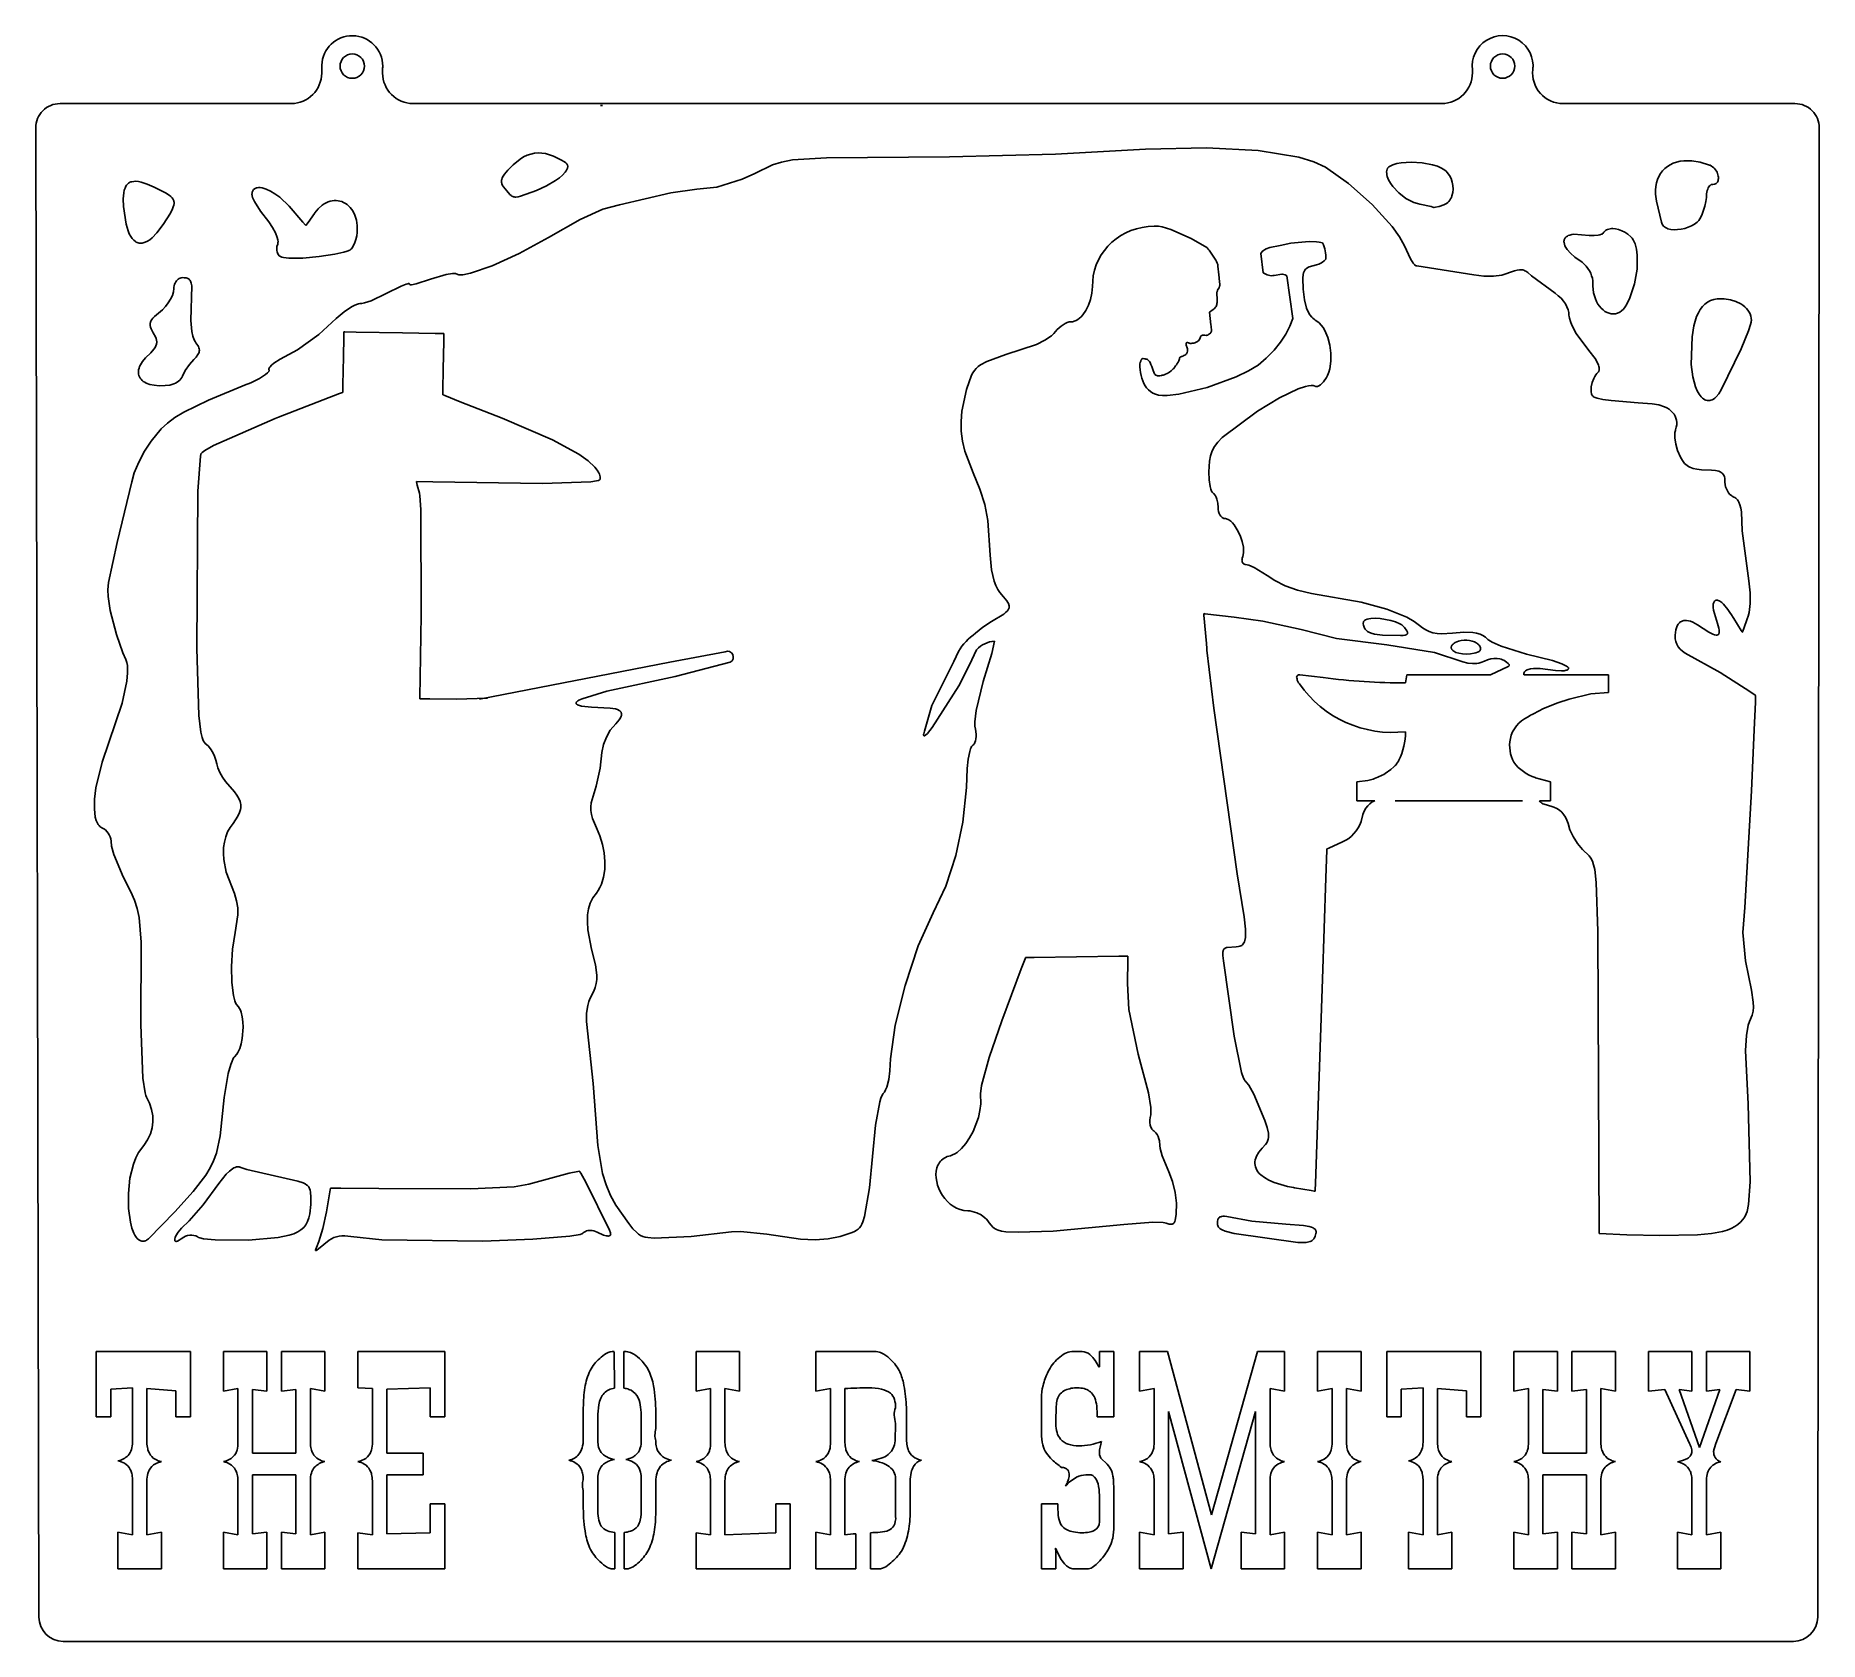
# Model space of a CAD drawing. Extents: x 0.2 to 26.6, y 0.1 to 23.9.
import ezdxf

# ---------------------------------------------------------------- set-up
doc = ezdxf.new("R2010")
doc.units = 0

msp = doc.modelspace()

# ---------------------------------------------------------------- linework, layer by layer
at = {"color": 7, "linetype": 'CONTINUOUS'}
msp.add_line((22.389658, 12.912498), (22.393209, 12.910906), dxfattribs=at)
for centre, radius, start, end in [((18.900798, 14.395404), 0.037608, 70.731409, 214.63532), ((19.00024, 14.385905), 0.130925, 185.203839, 222.721139), ((20.278269, 15.254195), 1.674674, 214.856462, 276.684661), ((20.445366, 23.228792), 8.91793, 262.317653, 270.178889), ((22.468007, 13.391697), 0.456774, 114.75769, 167.889788), ((19.499666, 13.597147), 0.973563, 333.979819, 359.632681), ((22.526642, 13.384762), 0.515588, 168.503276, 208.565851)]:
    msp.add_arc(centre, radius, start, end, dxfattribs=at)
at = {"layer": 'Default', "color": 7, "linetype": 'CONTINUOUS'}
for p, q in [((4.457076, 23.324917), (4.457076, 23.442421)), ((5.357371, 23.324917), (5.357371, 23.396083)), ((21.460496, 23.328008), (21.460177, 23.374518)), ((0.590446, 22.874917), (4.007076, 22.874917)), ((5.807371, 22.874917), (21.010507, 22.874917)), ((26.227355, 22.874917), (22.80098, 22.874917)), ((0.277176, 0.504567), (0.230447, 22.514153)), ((26.563876, 0.504948), (26.587355, 22.514533)), ((18.333758, 20.656522), (18.371405, 20.374166)), ((18.622042, 20.779095), (18.467713, 20.744969)), ((18.533174, 20.33387), (18.643078, 20.354526)), ((18.717926, 20.329197), (18.806436, 19.695463)), ((18.913209, 14.430906), (19.253209, 14.390906)), ((20.493209, 14.430906), (20.473209, 14.310906)), ((21.726114, 14.430906), (20.493209, 14.430906)), ((23.473209, 14.430906), (22.223362, 14.430906)), ((23.473209, 14.170906), (23.473209, 14.430906)), ((13.471165, 13.98004), (13.365833, 13.598992)), ((22.721353, 14.017295), (22.513209, 13.930906)), ((22.721353, 14.017295), (22.893209, 14.070906)), ((23.213209, 14.150906), (22.893209, 14.070906)), ((23.213209, 14.150906), (23.473209, 14.170906)), ((22.365751, 13.85645), (22.513209, 13.930906)), ((20.173209, 12.970906), (20.253209, 13.030906)), ((20.299406, 13.071522), (20.253209, 13.030906)), ((19.913209, 12.870906), (19.753209, 12.850906)), ((19.753209, 12.850906), (19.753209, 12.570906)), ((19.993209, 12.890906), (19.913209, 12.870906)), ((22.393209, 12.910906), (22.613209, 12.85144)), ((22.613209, 12.570906), (22.613209, 12.85144)), ((19.753209, 12.570906), (20.019731, 12.570906)), ((20.32008, 12.570906), (22.199106, 12.570906)), ((22.452049, 12.570906), (22.613209, 12.570906)), ((1.125385, 3.463832), (1.125385, 4.427268)), ((1.125385, 4.427268), (2.517015, 4.427268)), ((2.517015, 4.427268), (2.517015, 3.463832)), ((3.005029, 3.841847), (3.005029, 4.427268)), ((3.005029, 4.427268), (3.64732, 4.427268)), ((3.64732, 4.427268), (3.64732, 3.841847)), ((3.861417, 3.841847), (3.861417, 4.427268)), ((3.861417, 4.427268), (4.503707, 4.427268)), ((4.503707, 4.427268), (4.503707, 3.841847)), ((4.991722, 3.892026), (4.991722, 4.427268)), ((4.991722, 4.427268), (6.276303, 4.427268)), ((6.276303, 4.427268), (6.276303, 3.463832)), ((8.756028, 4.427268), (8.781237, 4.427268)), ((8.781238, 4.426619), (8.782418, 3.886359)), ((8.921237, 4.427268), (8.922415, 3.887864)), ((8.921237, 4.427268), (8.955071, 4.427268)), ((9.988364, 3.841847), (9.988364, 4.427268)), ((9.988364, 4.427268), (10.630654, 4.427268)), ((10.630654, 4.427268), (10.630654, 3.841847)), ((11.760959, 3.841847), (11.760959, 4.427268)), ((11.760959, 4.427268), (12.652472, 4.427268)), ((15.695874, 4.427268), (15.540319, 4.427268)), ((15.931715, 4.218189), (15.945096, 4.198117)), ((15.948441, 4.313529), (15.948441, 4.427268)), ((15.948441, 4.427268), (16.162538, 4.427268)), ((15.948441, 4.228225), (15.948441, 4.313529)), ((16.162538, 4.427268), (16.162538, 3.463832)), ((16.543504, 3.841847), (16.543504, 4.427268)), ((16.543504, 4.427268), (16.953299, 4.427268)), ((16.953299, 4.427268), (17.605625, 2.013661)), ((17.605625, 2.013661), (18.284713, 4.427268)), ((18.284713, 4.427268), (18.684472, 4.427268)), ((18.684472, 4.427268), (18.684472, 3.841847)), ((19.172487, 3.841847), (19.172487, 4.427268)), ((19.172487, 4.427268), (19.814777, 4.427268)), ((19.814777, 4.427268), (19.814777, 3.841847)), ((20.195744, 3.463832), (20.195744, 4.427268)), ((20.195744, 4.427268), (21.587373, 4.427268)), ((21.587373, 4.427268), (21.587373, 3.463832)), ((22.075388, 3.841847), (22.075388, 4.427268)), ((22.075388, 4.427268), (22.717678, 4.427268)), ((22.717678, 4.427268), (22.717678, 3.841847)), ((22.931775, 3.841847), (22.931775, 4.427268)), ((22.931775, 4.427268), (23.574066, 4.427268)), ((23.574066, 4.427268), (23.574066, 3.841847)), ((24.06208, 3.841847), (24.06208, 4.427268)), ((24.06208, 4.427268), (24.704371, 4.427268)), ((24.704371, 4.427268), (24.704371, 3.841847)), ((24.918468, 3.841847), (24.918468, 4.427268)), ((24.918468, 4.427268), (25.560758, 4.427268)), ((25.560758, 4.427268), (25.560758, 3.841847)), ((1.660627, 3.892026), (1.339482, 3.870282)), ((1.339482, 3.870282), (1.339482, 3.463832)), ((1.660627, 3.892026), (1.660627, 3.08751)), ((2.302918, 3.848537), (1.874724, 3.88199)), ((1.874724, 3.88199), (1.874724, 3.081622)), ((2.302918, 3.463832), (2.302918, 3.848537)), ((3.219126, 3.88199), (3.005029, 3.841847)), ((3.219126, 3.085817), (3.219126, 3.88199)), ((3.64732, 3.841847), (3.433223, 3.865264)), ((3.433223, 3.865264), (3.433223, 2.92859)), ((4.075513, 3.865264), (3.861417, 3.841847)), ((4.075513, 2.92859), (4.075513, 3.865264)), ((4.28961, 3.88199), (4.28961, 3.081622)), ((4.503707, 3.841847), (4.28961, 3.88199)), ((5.205819, 3.88199), (4.991722, 3.892026)), ((5.205819, 3.085817), (5.205819, 3.88199)), ((6.062206, 3.892026), (5.419915, 3.870282)), ((5.419915, 3.870282), (5.419915, 2.92859)), ((6.062206, 3.463832), (6.062206, 3.892026)), ((10.20246, 3.88199), (9.988364, 3.841847)), ((10.20246, 3.085817), (10.20246, 3.88199)), ((10.630654, 3.841847), (10.416557, 3.88199)), ((10.416557, 3.88199), (10.416557, 3.081622)), ((11.975056, 3.88199), (11.760959, 3.841847)), ((11.975056, 3.085817), (11.975056, 3.88199)), ((12.189153, 3.081622), (12.189153, 3.88199)), ((15.092054, 3.222829), (15.092054, 3.73793)), ((16.757601, 3.88199), (16.543504, 3.841847)), ((16.757601, 3.085817), (16.757601, 3.88199)), ((18.684472, 3.841847), (18.470375, 3.88199)), ((18.470375, 3.88199), (18.470375, 3.081622)), ((19.386584, 3.88199), (19.172487, 3.841847)), ((19.386584, 3.085817), (19.386584, 3.88199)), ((19.814777, 3.841847), (19.600681, 3.88199)), ((19.600681, 3.88199), (19.600681, 3.081622)), ((20.730986, 3.892026), (20.409841, 3.870282)), ((20.409841, 3.870282), (20.409841, 3.463832)), ((20.730986, 3.892026), (20.730986, 3.08751)), ((21.373276, 3.848537), (20.945083, 3.88199)), ((20.945083, 3.88199), (20.945083, 3.081622)), ((21.373276, 3.463832), (21.373276, 3.848537)), ((22.289485, 3.88199), (22.075388, 3.841847)), ((22.289485, 3.085817), (22.289485, 3.88199)), ((22.717678, 3.841847), (22.503582, 3.865264)), ((22.503582, 3.865264), (22.503582, 2.92859)), ((23.145872, 3.865264), (22.931775, 3.841847)), ((23.145872, 2.92859), (23.145872, 3.865264)), ((23.359969, 3.88199), (23.359969, 3.081622)), ((23.574066, 3.841847), (23.359969, 3.88199)), ((24.302939, 3.865264), (24.06208, 3.841847)), ((24.302939, 3.865264), (24.669246, 3.069091)), ((24.704371, 3.841847), (24.517036, 3.865264)), ((24.517036, 3.865264), (24.81811, 3.010549)), ((24.81811, 3.010549), (25.119183, 3.865264)), ((25.119183, 3.865264), (24.918468, 3.841847)), ((25.35837, 3.865264), (25.058969, 3.069091)), ((25.560758, 3.841847), (25.35837, 3.865264)), ((1.339482, 3.463832), (1.125385, 3.463832)), ((2.517015, 3.463832), (2.302918, 3.463832)), ((6.276303, 3.463832), (6.062206, 3.463832)), ((8.322816, 3.134189), (8.322816, 3.598581)), ((8.536913, 3.454467), (8.536913, 3.105436)), ((9.179204, 3.115925), (9.179204, 3.447607)), ((9.3933, 3.293224), (9.3933, 3.531338)), ((13.099202, 3.497192), (13.100761, 3.104772)), ((16.162538, 3.463832), (15.918334, 3.463832)), ((17.600607, 1.215816), (16.971698, 3.540773)), ((16.971698, 3.540773), (16.971698, 1.734331)), ((18.256279, 3.540773), (17.600607, 1.215816)), ((18.256279, 1.734331), (18.256279, 3.540773)), ((20.409841, 3.463832), (20.195744, 3.463832)), ((21.587373, 3.463832), (21.373276, 3.463832)), ((3.433223, 2.92859), (4.075513, 2.92859)), ((5.419915, 2.92859), (5.955157, 2.92859)), ((5.955157, 2.92859), (5.955157, 2.607445)), ((22.503582, 2.92859), (23.145872, 2.92859)), ((25.058969, 3.069091), (25.036422, 3.004248)), ((15.991929, 2.834923), (16.045454, 2.783071)), ((1.660627, 1.719278), (1.660627, 2.537914)), ((1.874724, 2.51545), (1.874724, 1.719278)), ((3.219126, 1.719278), (3.219126, 2.519605)), ((4.075513, 2.607445), (3.433223, 2.607445)), ((3.433223, 2.607445), (3.433223, 1.734331)), ((4.075513, 1.734331), (4.075513, 2.607445)), ((4.28961, 2.51545), (4.28961, 1.719278)), ((5.205819, 1.719278), (5.205819, 2.519605)), ((5.955157, 2.607445), (5.419915, 2.607445)), ((5.419915, 2.607445), (5.419915, 1.734331)), ((8.536913, 2.562979), (8.536913, 2.107496)), ((9.179204, 2.550575), (9.179204, 2.120709)), ((9.3933, 2.508736), (9.3933, 2.056529)), ((10.20246, 1.719278), (10.20246, 2.519605)), ((10.416557, 2.51545), (10.416557, 1.719278)), ((11.975056, 1.719278), (11.975056, 2.519605)), ((12.189153, 2.51545), (12.189153, 1.719278)), ((12.938492, 2.093947), (12.938492, 2.530504)), ((13.152588, 2.509251), (13.152588, 2.064059)), ((16.757601, 1.719278), (16.757601, 2.519605)), ((18.470375, 2.51545), (18.470375, 1.719278)), ((19.386584, 1.719278), (19.386584, 2.519605)), ((19.600681, 2.51545), (19.600681, 1.719278)), ((20.730986, 1.719278), (20.730986, 2.537914)), ((20.945083, 2.51545), (20.945083, 1.719278)), ((22.289485, 1.719278), (22.289485, 2.519605)), ((23.145872, 2.607445), (22.503582, 2.607445)), ((22.503582, 2.607445), (22.503582, 1.734331)), ((23.145872, 1.734331), (23.145872, 2.607445)), ((23.359969, 2.51545), (23.359969, 1.719278)), ((24.704371, 1.719278), (24.704371, 2.527793)), ((24.918468, 1.719278), (24.918468, 2.530399)), ((6.062206, 1.751058), (6.062206, 2.179251)), ((6.062206, 2.179251), (6.276303, 2.179251)), ((6.276303, 2.179251), (6.276303, 1.215816)), ((8.322816, 2.34986), (8.322816, 2.113672)), ((11.165896, 1.751058), (11.165896, 2.179251)), ((11.165896, 2.179251), (11.379993, 2.179251)), ((11.379993, 2.179251), (11.379993, 1.215816)), ((15.092054, 1.215816), (15.092054, 2.179251)), ((15.092054, 2.179251), (15.332913, 2.179251)), ((15.948441, 1.913303), (15.948441, 2.308044)), ((16.162538, 2.328751), (16.162538, 1.846398)), ((12.938492, 1.990244), (12.938492, 2.093947)), ((1.44653, 1.215816), (1.44653, 1.757748)), ((1.44653, 1.757748), (1.660627, 1.719278)), ((1.874724, 1.719278), (2.088821, 1.757748)), ((2.088821, 1.757748), (2.088821, 1.215816)), ((3.005029, 1.215816), (3.005029, 1.757748)), ((3.005029, 1.757748), (3.219126, 1.719278)), ((3.433223, 1.734331), (3.64732, 1.757748)), ((3.64732, 1.757748), (3.64732, 1.215816)), ((3.861417, 1.215816), (3.861417, 1.757748)), ((3.861417, 1.757748), (4.075513, 1.734331)), ((4.28961, 1.719278), (4.503707, 1.757748)), ((4.503707, 1.757748), (4.503707, 1.215816)), ((4.991722, 1.751058), (5.205819, 1.719278)), ((4.991722, 1.215816), (4.991722, 1.751058)), ((5.419915, 1.734331), (6.062206, 1.751058)), ((8.787074, 1.753894), (8.788246, 1.217065)), ((8.927074, 1.754122), (8.928249, 1.215816)), ((9.988364, 1.215816), (9.988364, 1.751058)), ((9.988364, 1.751058), (10.20246, 1.719278)), ((10.416557, 1.719278), (11.165896, 1.751058)), ((11.760959, 1.215816), (11.760959, 1.757748)), ((11.760959, 1.757748), (11.975056, 1.719278)), ((12.348273, 1.736359), (12.34941, 1.215816)), ((12.565666, 1.75106), (12.566835, 1.215816)), ((16.543504, 1.215816), (16.543504, 1.757748)), ((16.543504, 1.757748), (16.757601, 1.719278)), ((16.971698, 1.734331), (17.185795, 1.757748)), ((17.185795, 1.757748), (17.185795, 1.215816)), ((18.042182, 1.215816), (18.042182, 1.757748)), ((18.042182, 1.757748), (18.256279, 1.734331)), ((18.470375, 1.719278), (18.684472, 1.757748)), ((18.684472, 1.757748), (18.684472, 1.215816)), ((19.172487, 1.215816), (19.172487, 1.757748)), ((19.172487, 1.757748), (19.386584, 1.719278)), ((19.600681, 1.719278), (19.814777, 1.757748)), ((19.814777, 1.757748), (19.814777, 1.215816)), ((20.516889, 1.215816), (20.516889, 1.757748)), ((20.516889, 1.757748), (20.730986, 1.719278)), ((20.945083, 1.719278), (21.15918, 1.757748)), ((21.15918, 1.757748), (21.15918, 1.215816)), ((22.075388, 1.215816), (22.075388, 1.757748)), ((22.075388, 1.757748), (22.289485, 1.719278)), ((22.503582, 1.734331), (22.717678, 1.757748)), ((22.717678, 1.757748), (22.717678, 1.215816)), ((22.931775, 1.215816), (22.931775, 1.757748)), ((22.931775, 1.757748), (23.145872, 1.734331)), ((23.359969, 1.719278), (23.574066, 1.757748)), ((23.574066, 1.757748), (23.574066, 1.215816)), ((24.490274, 1.215816), (24.490274, 1.757748)), ((24.490274, 1.757748), (24.704371, 1.719278)), ((24.918468, 1.719278), (25.132564, 1.757748)), ((25.132564, 1.757748), (25.132564, 1.215816)), ((15.294559, 1.512861), (15.296472, 1.509634)), ((15.296472, 1.509634), (15.306151, 1.505181)), ((15.306151, 1.516889), (15.315446, 1.494315)), ((15.306151, 1.505181), (15.306151, 1.436603)), ((15.306151, 1.436603), (15.306151, 1.215816)), ((2.088821, 1.215816), (1.44653, 1.215816)), ((3.64732, 1.215816), (3.005029, 1.215816)), ((4.503707, 1.215816), (3.861417, 1.215816)), ((6.276303, 1.215816), (4.991722, 1.215816)), ((8.960089, 1.215816), (8.928249, 1.215816)), ((11.379993, 1.215816), (9.988364, 1.215816)), ((12.34941, 1.215816), (11.760959, 1.215816)), ((12.687597, 1.215816), (12.566835, 1.215816)), ((15.306151, 1.215816), (15.092054, 1.215816)), ((15.771142, 1.215816), (15.571076, 1.215816)), ((17.185795, 1.215816), (16.543504, 1.215816)), ((18.684472, 1.215816), (18.042182, 1.215816)), ((19.814777, 1.215816), (19.172487, 1.215816)), ((21.15918, 1.215816), (20.516889, 1.215816)), ((22.717678, 1.215816), (22.075388, 1.215816)), ((23.574066, 1.215816), (22.931775, 1.215816)), ((25.132564, 1.215816), (24.490274, 1.215816)), ((26.203877, 0.145332), (0.637175, 0.145332))]:
    msp.add_line(p, q, dxfattribs=at)
for centre in [(4.908517, 23.428168), (21.906944, 23.42836)]:
    msp.add_circle(centre, 0.18, dxfattribs=at)
for centre, radius, start, end in [((4.908517, 23.428168), 0.45, 0, 178.19164), ((21.906944, 23.42836), 0.45, 353.400061, 546.871751), ((4.007076, 23.324917), 0.45, 270, 360), ((5.807371, 23.324917), 0.45, 180, 270), ((4.908517, 23.428168), 0.45, 355.911347, 360), ((21.010507, 23.324917), 0.45, 270, 360.393581), ((22.80098, 23.324917), 0.45, 173.400061, 270), ((21.906944, 23.42836), 0.45, 353.400061, 360), ((21.906944, 23.42836), 0.45, 353.400061, 360), ((0.590446, 22.514917), 0.36, 90, 180.121647), ((26.227355, 22.514917), 0.36, 359.938879, 450), ((17.404229, 20.594745), 0.2, 33.760225, 60.061037), ((17.502511, 20.447712), 0.2, 6.849582, 33.760225), ((18.80791, 20.60545), 0.486184, 356.123991, 385.556619), ((18.496232, 20.530429), 0.2, 231.381225, 280.644049), ((17.158271, 19.004945), 0.611615, 178.178894, 209.730737), ((14.592402, 14.347759), 0.842673, 124.162635, 149.401243), ((10.453094, 14.692988), 0.086701, 298.415083, 472.411547), ((14.423235, 14.540267), 0.389632, 93.278618, 137.963374), ((22.891262, 12.815687), 1.165911, 116.790535, 121.809234), ((19.589709, 14.041281), 1.219088, 289.328585, 298.596393), ((20.111169, 13.298543), 0.294909, 309.6642, 321.417916), ((20.105445, 13.292064), 0.29547, 323.092606, 335.611309), ((22.581518, 13.514782), 0.632104, 216.563975, 252.330506), ((8.975416, 3.85763), 0.623201, 131.147787, 152.061884), ((8.904437, 3.981323), 0.484161, 120.22029, 134.456284), ((8.763394, 4.223462), 0.203939, 84.980353, 120.22029), ((8.950735, 4.231271), 0.196044, 63.389592, 88.732584), ((8.835989, 4.002234), 0.452218, 45.886662, 63.389592), ((8.703113, 3.83891), 0.662223, 27.980997, 47.468993), ((12.648322, 4.233482), 0.19383, 63.178445, 88.7734), ((12.536437, 4.012194), 0.441795, 45.42701, 63.178445), ((12.438439, 3.85404), 0.624594, 28.243568, 49.207763), ((15.7631, 3.850629), 0.636084, 131.742801, 153.797203), ((15.695516, 3.945344), 0.52057, 119.304243, 133.133416), ((15.54825, 4.207725), 0.219686, 92.068907, 119.304243), ((15.692138, 4.249407), 0.1779, 49.610457, 88.79674), ((15.584108, 4.110594), 0.353713, 36.813747, 50.852455), ((15.317445, 3.911005), 0.686796, 26.568743, 36.813747), ((15.878971, 4.220704), 0.069876, 341.140933, 366.178683), ((9.253281, 3.753101), 0.918436, 154.423046, 171.096859), ((8.489895, 3.771847), 0.882925, 9.734313, 25.331541), ((12.264706, 3.795179), 0.806068, 12.253009, 26.085006), ((11.105562, 3.543441), 1.992233, 2.78079, 12.253009), ((16.160855, 3.654885), 1.079395, 153.797203, 165.460842), ((10.23967, 3.598581), 1.916854, 171.096859, 180), ((8.957571, 3.575798), 0.410956, 156.59457, 170.856375), ((8.800453, 3.643807), 0.239751, 114.169026, 156.59457), ((8.847956, 3.519195), 0.372968, 100.120513, 112.988861), ((8.862659, 3.463512), 0.428539, 76.563982, 81.984482), ((8.897539, 3.609517), 0.278425, 62.106351, 76.563982), ((8.915315, 3.643098), 0.240429, 25.47393, 62.106351), ((8.704309, 3.557776), 0.46782, 5.823517, 23.792532), ((7.087915, 3.531338), 2.305385, 0, 9.734313), ((12.61561, -4.811857), 8.7043, 90.506316, 92.808266), ((12.546427, 3.016824), 0.875314, 77.909897, 90.506316), ((12.67283, 3.577564), 0.300598, 51.190946, 79.082636), ((12.722338, 3.65739), 0.207683, 18.06604, 48.030346), ((12.557509, 3.603624), 0.38106, 358.849076, 378.06604), ((15.840648, 3.73793), 0.748594, 165.460842, 180), ((15.799138, 3.604675), 0.487112, 166.133357, 178.384419), ((15.536874, 3.657999), 0.219991, 114.950562, 163.245098), ((15.610849, 3.475583), 0.416704, 87.968162, 113.592236), ((15.629972, 3.524381), 0.36767, 75.475987, 90.677728), ((15.661543, 3.646248), 0.24178, 65.727739, 75.475987), ((15.667438, 3.65932), 0.227441, 21.440131, 65.727739), ((15.42779, 3.56521), 0.484905, 6.987199, 21.440131), ((9.711391, 3.454467), 1.174478, 170.856375, 180), ((7.865099, 3.447607), 1.314104, 0, 6.889644), ((13.115815, 3.50462), 0.19947, 152.744314, 184.514952), ((13.455285, 3.518792), 0.539149, 183.17634, 196.557461), ((9.890948, 3.484444), 3.20828, 0.227652, 2.78079), ((19.439146, 3.392225), 4.13312, 176.86295, 180.44494), ((14.670303, 3.472374), 1.248059, 359.607873, 366.987199), ((9.580727, 3.179159), 0.199467, 176.156855, 200.009363), ((10.045185, 3.167165), 0.663961, 169.05544, 177.810727), ((18.419471, 3.090104), 5.487876, 177.127234, 179.503398), ((15.809061, 3.222829), 0.717008, 180, 194.08247), ((15.755668, 3.353609), 0.449564, 179.16908, 195.786675), ((15.577009, 3.303099), 0.263903, 195.786675, 219.918826), ((1.42085, 3.049291), 0.233915, 318.444713, 342.559544), ((1.299194, 3.08751), 0.361433, 342.559544, 360), ((2.278957, 3.081622), 0.404232, 180, 193.222164), ((2.141575, 3.049343), 0.26311, 193.222164, 208.401843), ((2.106448, 3.030349), 0.223177, 208.401843, 239.761646), ((2.988734, 3.031775), 0.224835, 297.211943, 331.324739), ((2.983289, 3.034754), 0.231042, 331.324739, 344.566635), ((2.848246, 3.072035), 0.371136, 344.566635, 362.128179), ((4.693843, 3.081622), 0.404232, 180, 193.222164), ((4.556462, 3.049343), 0.26311, 193.222164, 208.401843), ((4.521334, 3.030349), 0.223177, 208.401843, 239.761646), ((4.975427, 3.031775), 0.224835, 297.211943, 331.324739), ((4.969981, 3.034754), 0.231042, 331.324739, 344.566635), ((4.834939, 3.072035), 0.371136, 344.566635, 362.128179), ((8.061132, 3.071091), 0.254046, 280.796234, 320.827705), ((8.039102, 3.079011), 0.276237, 322.440723, 344.565803), ((7.839243, 3.134189), 0.483573, 344.565803, 360), ((8.869067, 3.105436), 0.332154, 180, 195.455827), ((8.770129, 3.078081), 0.229504, 195.455827, 225.211961), ((8.779866, 3.08789), 0.243325, 225.211961, 242.923692), ((8.947104, 3.069347), 0.22706, 309.384594, 343.461509), ((8.826519, 3.105154), 0.352849, 343.461509, 361.749176), ((9.779488, 3.106999), 0.386207, 179.420213, 194.054511), ((9.652987, 3.075331), 0.255802, 194.054511, 208.872756), ((9.634997, 3.065411), 0.235259, 208.872756, 240.788497), ((9.972068, 3.031775), 0.224835, 297.211943, 331.324739), ((9.966623, 3.034754), 0.231042, 331.324739, 344.566635), ((9.831581, 3.072035), 0.371136, 344.566635, 362.128179), ((10.82079, 3.081622), 0.404232, 180, 193.222164), ((10.683408, 3.049343), 0.26311, 193.222164, 208.401843), ((10.648281, 3.030349), 0.223177, 208.401843, 239.761646), ((11.744664, 3.031775), 0.224835, 297.211943, 331.324739), ((11.739219, 3.034754), 0.231042, 331.324739, 344.566635), ((11.604176, 3.072035), 0.371136, 344.566635, 362.128179), ((12.593385, 3.081622), 0.404232, 180, 193.222164), ((12.456004, 3.049343), 0.26311, 193.222164, 208.401843), ((12.420877, 3.030349), 0.223177, 208.401843, 239.761646), ((12.601773, 3.202353), 0.372211, 289.582161, 306.991035), ((12.67088, 3.110614), 0.257356, 306.991035, 340.398849), ((12.611982, 3.131588), 0.319877, 340.398849, 361.089205), ((13.509077, 3.106395), 0.408319, 180.227652, 193.259431), ((13.372575, 3.074229), 0.268079, 193.259431, 208.262296), ((13.337335, 3.055284), 0.228069, 208.262296, 239.586813), ((15.518112, 3.149842), 0.417044, 194.08247, 212.312406), ((15.62018, 3.236405), 0.549892, 214.2508, 227.806677), ((15.567089, 3.301399), 0.255254, 221.055015, 251.917796), ((15.633814, 3.505759), 0.470231, 251.917796, 271.243916), ((15.650903, 3.899151), 0.86354, 269.543458, 292.417842), ((16.06491, 2.925801), 0.116555, 177.362211, 231.233313), ((16.571463, 2.902463), 0.623644, 161.449376, 177.362211), ((16.527209, 3.031775), 0.224835, 297.211943, 331.324739), ((16.521763, 3.034754), 0.231042, 331.324739, 344.566635), ((16.386721, 3.072035), 0.371136, 344.566635, 362.128179), ((18.874608, 3.081622), 0.404232, 180, 193.222164), ((18.737227, 3.049343), 0.26311, 193.222164, 208.401843), ((18.7021, 3.030349), 0.223177, 208.401843, 239.761646), ((19.156192, 3.031775), 0.224835, 297.211943, 331.324739), ((19.150746, 3.034754), 0.231042, 331.324739, 344.566635), ((19.015704, 3.072035), 0.371136, 344.566635, 362.128179), ((20.004913, 3.081622), 0.404232, 180, 193.222164), ((19.867532, 3.049343), 0.26311, 193.222164, 208.401843), ((19.832405, 3.030349), 0.223177, 208.401843, 239.761646), ((20.491209, 3.049291), 0.233915, 318.444713, 342.559544), ((20.369553, 3.08751), 0.361433, 342.559544, 360), ((21.349315, 3.081622), 0.404232, 180, 193.222164), ((21.211934, 3.049343), 0.26311, 193.222164, 208.401843), ((21.176807, 3.030349), 0.223177, 208.401843, 239.761646), ((22.059093, 3.031775), 0.224835, 297.211943, 331.324739), ((22.053647, 3.034754), 0.231042, 331.324739, 344.566635), ((21.918605, 3.072035), 0.371136, 344.566635, 362.128179), ((23.764201, 3.081622), 0.404232, 180, 193.222164), ((23.62682, 3.049343), 0.26311, 193.222164, 208.401843), ((23.591693, 3.030349), 0.223177, 208.401843, 239.761646), ((24.221447, 2.852745), 0.497322, 16.677208, 25.786731), ((24.593543, 2.953937), 0.110837, 326.661923, 360.731426), ((24.54761, 2.950457), 0.156837, 1.788636, 16.677208), ((25.189106, 2.945098), 0.163674, 178.166635, 209.891303), ((25.229352, 2.937162), 0.204261, 160.826589, 176.302682), ((1.396397, 3.083958), 0.275382, 280.489188, 316.421574), ((1.38391, 2.503686), 0.315764, 59.962631, 78.561655), ((1.430571, 2.584383), 0.222548, 27.248584, 59.962631), ((1.398501, 2.567867), 0.258621, 13.349324, 27.248584), ((2.112714, 2.566118), 0.233254, 151.722217, 164.60143), ((2.107506, 2.56892), 0.227339, 117.563596, 151.722217), ((2.150361, 3.105683), 0.310375, 239.761646, 258.563723), ((2.158167, 2.471864), 0.336822, 101.881173, 117.563596), ((2.938608, 3.12926), 0.334451, 281.454892, 297.211943), ((2.940637, 2.495296), 0.312872, 59.421646, 78.123132), ((2.984948, 2.570286), 0.225769, 28.249448, 59.421646), ((2.950084, 2.551553), 0.265347, 13.194251, 28.249448), ((4.528558, 2.565982), 0.233452, 138.880689, 163.392123), ((4.552279, 2.531867), 0.273943, 100.212984, 136.767686), ((4.565248, 3.105683), 0.310375, 239.761646, 258.563723), ((4.925301, 3.12926), 0.334451, 281.454892, 297.211943), ((4.92733, 2.495296), 0.312872, 59.421646, 78.123132), ((4.971641, 2.570286), 0.225769, 28.249448, 59.421646), ((4.936776, 2.551553), 0.265347, 13.194251, 28.249448), ((8.045047, 2.518769), 0.309395, 59.299908, 78.123827), ((8.0875, 2.590268), 0.226243, 28.642157, 59.299908), ((8.049738, 2.569643), 0.26927, 13.043223, 28.642157), ((8.851795, 2.562979), 0.314881, 161.673051, 180), ((8.766593, 2.591201), 0.225128, 129.775245, 161.673051), ((8.794624, 2.557528), 0.268941, 114.047829, 129.775245), ((8.851514, 3.228045), 0.400732, 242.923692, 260.125189), ((8.857988, 2.41553), 0.424435, 100.205068, 114.047829), ((8.884248, 3.190742), 0.364118, 280.947568, 295.957289), ((8.889873, 2.494133), 0.345016, 60.925534, 79.390069), ((8.937868, 3.080598), 0.241616, 295.957289, 309.384594), ((8.947811, 2.598335), 0.22579, 28.114276, 60.925534), ((8.93118, 2.58945), 0.244645, 13.414195, 28.114276), ((8.806695, 2.559761), 0.372621, 358.587478, 373.414195), ((9.841144, 2.508736), 0.447844, 163.444919, 180), ((9.669091, 2.55988), 0.26835, 139.974971, 163.444919), ((9.672313, 2.544637), 0.280785, 99.536074, 138.015589), ((9.692346, 3.167977), 0.35277, 240.788497, 259.125975), ((9.921943, 3.12926), 0.334451, 281.454892, 297.211943), ((9.923972, 2.495296), 0.312872, 59.421646, 78.123132), ((9.968282, 2.570286), 0.225769, 28.249448, 59.421646), ((9.933418, 2.551553), 0.265347, 13.194251, 28.249448), ((10.655505, 2.565982), 0.233452, 138.880689, 163.392123), ((10.679226, 2.531867), 0.273943, 100.212984, 136.767686), ((10.692195, 3.105683), 0.310375, 239.761646, 258.563723), ((11.694538, 3.12926), 0.334451, 281.454892, 297.211943), ((11.696567, 2.495296), 0.312872, 59.421646, 78.123132), ((11.740878, 2.570286), 0.225769, 28.249448, 59.421646), ((11.706014, 2.551553), 0.265347, 13.194251, 28.249448), ((12.4281, 2.565982), 0.233452, 138.880689, 163.392123), ((12.451822, 2.531867), 0.273943, 100.212984, 136.767686), ((12.46479, 3.105683), 0.310375, 239.761646, 258.563723), ((12.502567, 3.481228), 0.668207, 277.135241, 289.582161), ((12.499933, 2.102224), 0.721075, 68.657577, 83.179539), ((12.639987, 2.460661), 0.336247, 47.155164, 68.657577), ((12.70854, 2.541752), 0.230227, 357.199577, 405.940575), ((13.769806, 2.509251), 0.617218, 167.751346, 180), ((13.473445, 2.57359), 0.313953, 149.706308, 167.751346), ((13.37122, 2.63331), 0.195562, 105.737089, 149.706308), ((13.382359, 3.131985), 0.317008, 239.586813, 258.319397), ((16.358474, 4.050821), 1.649142, 227.806677, 234.02788), ((15.386392, 2.557267), 0.158935, 68.639917, 88.77776), ((15.411477, 2.621408), 0.090064, 39.993433, 68.639917), ((15.386658, 2.609277), 0.117064, 356.645528, 396.733225), ((15.816973, 2.5353), 0.337037, 9.005136, 47.319442), ((16.477083, 3.12926), 0.334451, 281.454892, 297.211943), ((16.479112, 2.495296), 0.312872, 59.421646, 78.123132), ((16.523423, 2.570286), 0.225769, 28.249448, 59.421646), ((16.488559, 2.551553), 0.265347, 13.194251, 28.249448), ((18.708366, 2.566118), 0.233254, 151.722217, 164.60143), ((18.703157, 2.56892), 0.227339, 117.563596, 151.722217), ((18.746013, 3.105683), 0.310375, 239.761646, 258.563723), ((18.753818, 2.471864), 0.336822, 101.881173, 117.563596), ((19.106066, 3.12926), 0.334451, 281.454892, 297.211943), ((19.108095, 2.495296), 0.312872, 59.421646, 78.123132), ((19.152406, 2.570286), 0.225769, 28.249448, 59.421646), ((19.117542, 2.551553), 0.265347, 13.194251, 28.249448), ((19.839628, 2.565982), 0.233452, 138.880689, 163.392123), ((19.86335, 2.531867), 0.273943, 100.212984, 136.767686), ((19.876318, 3.105683), 0.310375, 239.761646, 258.563723), ((20.466756, 3.083958), 0.275382, 280.489188, 316.421574), ((20.454269, 2.503686), 0.315764, 59.962631, 78.561655), ((20.500929, 2.584383), 0.222548, 27.248584, 59.962631), ((20.468859, 2.567867), 0.258621, 13.349324, 27.248584), ((21.183073, 2.566118), 0.233254, 151.722217, 164.60143), ((21.177864, 2.56892), 0.227339, 117.563596, 151.722217), ((21.22072, 3.105683), 0.310375, 239.761646, 258.563723), ((21.228525, 2.471864), 0.336822, 101.881173, 117.563596), ((22.008967, 3.12926), 0.334451, 281.454892, 297.211943), ((22.010996, 2.495296), 0.312872, 59.421646, 78.123132), ((22.055307, 2.570286), 0.225769, 28.249448, 59.421646), ((22.020443, 2.551553), 0.265347, 13.194251, 28.249448), ((23.598916, 2.565982), 0.233452, 138.880689, 163.392123), ((23.622638, 2.531867), 0.273943, 100.212984, 136.767686), ((23.635606, 3.105683), 0.310375, 239.761646, 258.563723), ((24.435352, 3.213898), 0.417726, 277.555101, 299.277433), ((24.426904, 2.48665), 0.319495, 60.107158, 78.559836), ((24.475402, 2.571015), 0.222184, 25.529639, 60.107158), ((24.564111, 2.976894), 0.148073, 300.667379, 325.499474), ((24.442125, 2.555121), 0.259062, 13.292867, 25.529639), ((25.269259, 2.530399), 0.350792, 162.334904, 180), ((25.152621, 2.567544), 0.228381, 137.886925, 162.334904), ((25.180351, 2.528999), 0.274982, 100.007789, 135.803365), ((25.17547, 2.946291), 0.152648, 212.83153, 253.675432), ((1.272276, 2.537914), 0.388351, 0, 13.349324), ((2.246744, 2.529204), 0.372274, 164.60143, 182.117274), ((2.813813, 2.519605), 0.405313, 0, 13.194251), ((4.659009, 2.527074), 0.369582, 163.392123, 181.802274), ((4.800505, 2.519605), 0.405313, 0, 13.194251), ((8.510243, 2.463924), 0.199467, 159.990637, 183.843145), ((8.974701, 2.475919), 0.663961, 182.189273, 190.94456), ((7.90521, 2.536162), 0.417626, 359.453249, 373.043223), ((9.797147, 2.519605), 0.405313, 0, 13.194251), ((10.785956, 2.527074), 0.369582, 163.392123, 181.802274), ((11.569743, 2.519605), 0.405313, 0, 13.194251), ((12.558552, 2.527074), 0.369582, 163.392123, 181.802274), ((15.878077, 2.065003), 0.570479, 117.838365, 138.878724), ((14.972528, 2.716483), 0.550204, 329.855703, 339.72772), ((15.26183, 2.609626), 0.241798, 339.72772, 358.293925), ((15.764954, 2.279213), 0.328234, 92.453488, 117.838365), ((15.76934, 2.176853), 0.430688, 82.549485, 92.453488), ((15.819, 2.537793), 0.066401, 60.766402, 84.653763), ((15.709446, 2.420442), 0.225582, 13.511077, 50.993848), ((15.348803, 2.320375), 0.599764, 358.82188, 374.756789), ((15.541306, 2.491613), 0.616144, 3.578651, 9.005136), ((12.937196, 2.328751), 3.225341, 0, 3.578651), ((16.352288, 2.519605), 0.405313, 0, 13.194251), ((18.842396, 2.529204), 0.372274, 164.60143, 182.117274), ((18.98127, 2.519605), 0.405313, 0, 13.194251), ((19.97008, 2.527074), 0.369582, 163.392123, 181.802274), ((20.342635, 2.537914), 0.388351, 0, 13.349324), ((21.317103, 2.529204), 0.372274, 164.60143, 182.117274), ((21.884171, 2.519605), 0.405313, 0, 13.194251), ((23.729368, 2.527074), 0.369582, 163.392123, 181.802274), ((24.326453, 2.527793), 0.377918, 0, 13.292867), ((10.540168, 2.113672), 2.217351, 180, 189.9025), ((8.299386, 2.103062), 0.879995, 348.946812, 361.149062), ((16.719363, 2.166688), 1.386507, 179.480832, 186.483755), ((9.520389, 2.107496), 0.983476, 180, 188.245644), ((8.828814, 1.997828), 0.283476, 186.355369, 211.492731), ((8.748143, 1.965894), 0.198566, 215.79934, 249.802488), ((8.957732, 1.97732), 0.213582, 286.476739, 323.321581), ((8.925503, 1.980754), 0.242044, 327.229794, 348.946812), ((7.483816, 2.056529), 1.909484, 351.086287, 360), ((12.771846, 1.931457), 0.158996, 293.978709, 329.825553), ((12.680174, 1.97219), 0.258948, 332.229971, 363.997943), ((11.482539, 2.064059), 1.670049, 349.973297, 360), ((15.729055, 2.043475), 0.388764, 184.9216, 204.890387), ((15.56885, 1.9949), 0.224217, 210.871762, 244.35574), ((15.813083, 1.906435), 0.135532, 295.327452, 362.904761), ((15.451658, 1.825081), 0.7112, 347.586383, 361.717593), ((9.225381, 1.884146), 0.882681, 189.9025, 205.425342), ((8.841199, 2.218847), 0.468093, 249.802488, 263.360049), ((8.869316, 2.276254), 0.525317, 276.312379, 286.476739), ((8.451131, 1.904814), 0.930344, 334.560716, 351.086287), ((12.894984, -4.106288), 5.868169, 95.345741, 96.908341), ((12.552044, 3.476909), 1.725903, 270.452246, 275.223763), ((12.682311, 2.183488), 0.426161, 273.614717, 291.205688), ((12.18631, 1.939627), 0.955362, 332.951471, 349.973297), ((15.634491, 2.13163), 0.375887, 244.35574, 259.628711), ((15.68643, 2.415429), 0.664399, 259.628711, 270.525883), ((15.698008, 2.322286), 0.571255, 269.450368, 280.120291), ((15.751024, 2.025269), 0.269543, 280.120291, 296.445236), ((15.581002, 1.79661), 0.578759, 325.650987, 347.586383), ((9.028661, 1.827251), 0.68139, 208.207517, 227.542451), ((8.913576, 1.65657), 0.478739, 223.912498, 241.077121), ((8.802594, 1.658395), 0.484698, 302.073381, 315.917079), ((8.661663, 1.840331), 0.713253, 313.293764, 331.972897), ((12.510028, 1.70826), 0.538835, 301.471753, 314.591114), ((12.473671, 1.817892), 0.644458, 310.045462, 330.972438), ((15.305449, 1.500216), 0.016688, 87.590037, 130.735259), ((16.231893, 1.871675), 0.991099, 202.380135, 211.403655), ((15.773212, 1.591655), 0.453697, 211.403655, 224.773413), ((15.136928, 2.069428), 1.099617, 315.267186, 326.970325), ((8.766641, 1.390648), 0.174922, 241.077121, 277.094921), ((8.952314, 1.412679), 0.197016, 272.261669, 303.122927), ((12.678436, 1.424866), 0.209251, 272.509075, 302.654216), ((15.606832, 1.426586), 0.219326, 224.773413, 243.08574), ((15.571076, 1.356151), 0.140335, 243.08574, 270), ((15.766084, 1.363897), 0.148168, 271.956241, 301.426259), ((15.658304, 1.552892), 0.365696, 300.396545, 315.267186), ((0.637175, 0.505332), 0.36, 180.121647, 270), ((26.203877, 0.505332), 0.36, 270, 359.938879)]:
    msp.add_arc(centre, radius, start, end, dxfattribs=at)
at = {"layer": 'flat face', "color": 7, "linetype": 'CONTINUOUS'}
for p, q in [((17.668785, 20.558856), (17.570503, 20.705888)), ((17.695252, 20.519259), (17.693887, 20.521301)), ((17.695281, 20.519216), (17.695252, 20.519259)), ((17.726049, 20.233799), (17.719659, 20.300025)), ((17.687615, 19.976166), (17.685837, 20.076806)), ((17.688083, 20.094327), (17.688344, 20.095804)), ((17.688344, 20.095804), (17.691985, 20.107863)), ((17.701288, 20.127992), (17.716738, 20.153155)), ((17.727828, 20.212026), (17.726049, 20.233799)), ((17.727525, 20.200481), (17.726955, 20.187514)), ((17.727525, 20.200481), (17.727828, 20.212026)), ((17.577289, 19.792945), (17.577304, 19.792955)), ((17.5773, 19.792845), (17.577289, 19.792945)), ((17.598041, 19.602156), (17.5773, 19.792845)), ((17.577304, 19.792955), (17.577999, 19.793442)), ((17.577999, 19.793442), (17.629586, 19.829511)), ((17.629586, 19.829511), (17.645424, 19.841993)), ((17.604394, 19.522321), (17.603367, 19.511171)), ((17.246802, 19.262267), (17.231304, 19.304803)), ((17.245222, 19.342384), (17.252083, 19.341551)), ((17.252083, 19.341551), (17.264074, 19.337547)), ((17.43211, 19.399749), (17.443575, 19.428336)), ((17.527333, 19.448769), (17.505429, 19.449787)), ((17.527333, 19.448769), (17.535305, 19.449544)), ((16.546965, 19.024382), (16.552947, 19.050436)), ((16.577342, 19.099845), (16.581208, 19.103088)), ((16.590921, 19.106005), (16.594637, 19.106311)), ((16.594637, 19.106311), (16.614284, 19.103266)), ((17.046788, 18.960439), (17.075427, 18.996995)), ((17.131568, 19.100005), (17.13427, 19.114446)), ((17.159238, 19.134397), (17.164939, 19.135515)), ((17.164939, 19.135515), (17.179574, 19.140837)), ((16.745687, 18.928872), (16.76556, 18.881011)), ((16.84415, 18.851317), (16.865085, 18.854693)), ((16.917036, 18.870806), (16.961338, 18.892081)), ((16.984014, 18.906548), (17.009455, 18.924164))]:
    msp.add_line(p, q, dxfattribs=at)
for centre, radius, start, end in [((10.366039, 19.590475), 7.387773, 5.511404, 6.849582), ((17.805691, 20.070347), 0.120028, 168.475553, 176.915338), ((17.798551, 20.070822), 0.11282, 149.553549, 160.833456), ((17.679747, 20.178438), 0.044806, 325.647074, 342.659908), ((17.6206, 20.196906), 0.106769, 342.659908, 354.953196), ((17.591779, 19.917366), 0.092515, 305.440784, 324.416329), ((17.583665, 19.923171), 0.102491, 324.416329, 357.37431), ((17.307781, 19.957615), 0.380287, 354.092604, 362.796072), ((17.549019, 19.516179), 0.054578, 333.107781, 354.735727), ((16.986466, 19.513316), 0.617994, 0.834927, 8.265225), ((17.256672, 19.323456), 0.027722, 160.989222, 179.955768), ((17.303754, 19.32342), 0.074804, 179.955768, 194.411433), ((17.244757, 19.327562), 0.01512, 128.068839, 160.989222), ((17.244591, 19.326629), 0.015767, 87.708622, 125.505112), ((17.152747, 19.225763), 0.10089, 6.179661, 21.211882), ((17.302173, 19.422983), 0.093546, 245.966448, 255.968495), ((17.3009, 19.439423), 0.109311, 258.705992, 272.720956), ((17.3027, 19.527028), 0.196822, 270.986784, 286.649742), ((17.320493, 19.477846), 0.144634, 285.478691, 303.199433), ((17.341297, 19.432073), 0.095249, 307.809461, 317.769921), ((17.275113, 19.477892), 0.175369, 321.220572, 333.538522), ((17.478765, 19.412386), 0.038636, 129.182921, 155.617378), ((17.477061, 19.412135), 0.037783, 93.489091, 126.937828), ((17.489617, 19.206188), 0.244112, 86.286223, 93.489091), ((17.519224, 19.534054), 0.086027, 280.773346, 300.020152), ((17.499541, 19.568119), 0.12537, 300.020152, 315.675129), ((17.559253, 19.512402), 0.043761, 313.235685, 331.457584), ((16.67199, 19.013437), 0.12466, 154.770654, 162.734676), ((16.697681, 19.015163), 0.147695, 150.785844, 159.630207), ((16.61747, 19.063329), 0.054255, 137.697756, 153.839608), ((16.591357, 19.086928), 0.019082, 91.310255, 122.132118), ((16.595209, 18.952306), 0.15216, 65.57882, 82.798281), ((16.620428, 19.016158), 0.083665, 43.232282, 63.224861), ((16.613627, 19.009764), 0.092999, 23.078106, 43.232282), ((9.40425, 16.087413), 7.87214, 21.158627, 22.077345), ((16.776524, 19.231167), 0.37971, 321.923558, 335.264581), ((16.986819, 19.137396), 0.1495, 334.181283, 345.516073), ((17.156923, 19.110207), 0.023046, 151.353108, 169.399328), ((17.155137, 19.111807), 0.020718, 125.9743, 152.868793), ((17.162756, 19.098919), 0.035653, 95.66328, 123.716505), ((17.067789, 19.393607), 0.276385, 293.856804, 301.560832), ((17.13977, 19.269818), 0.133276, 303.047245, 315.80741), ((17.181818, 19.225857), 0.072518, 317.554177, 335.973574), ((17.178618, 19.225401), 0.075274, 337.282646, 368.574137), ((16.811539, 18.895356), 0.048165, 197.32689, 211.300276), ((16.799862, 18.889785), 0.035317, 213.420953, 241.156851), ((16.814398, 18.916179), 0.065449, 241.156851, 265.575053), ((16.825153, 18.992759), 0.142712, 263.641879, 277.649518), ((16.568109, 19.904031), 1.090552, 285.802174, 288.660137), ((16.887113, 19.033427), 0.15965, 297.705109, 307.369908), ((16.828289, 19.149701), 0.289289, 308.773589, 314.614031), ((16.964928, 19.02031), 0.101417, 311.000435, 323.818676)]:
    msp.add_arc(centre, radius, start, end, dxfattribs=at)
at = {"layer": 'Layer 1', "color": 7, "linetype": 'CONTINUOUS'}
for p, q in [((8.578993, 22.845833), (8.602705, 22.845842)), ((8.602705, 22.845842), (8.604769, 22.845842)), ((8.604769, 22.845842), (8.605201, 22.845843)), ((8.605201, 22.845843), (8.605265, 22.845843)), ((7.599735, 22.140589), (7.546262, 22.129134)), ((7.654125, 22.145295), (7.599735, 22.140589)), ((7.709627, 22.143281), (7.654125, 22.145295)), ((7.766433, 22.134577), (7.709627, 22.143281)), ((16.632443, 22.198756), (15.299235, 22.125363)), ((17.530075, 22.218313), (16.632443, 22.198756)), ((18.296942, 22.179044), (17.530075, 22.218313)), ((18.895507, 22.083556), (18.296942, 22.179044)), ((7.208242, 21.890626), (7.156659, 21.829072)), ((7.285844, 21.969608), (7.208242, 21.890626)), ((7.389399, 22.053985), (7.285844, 21.969608)), ((7.441289, 22.085861), (7.389399, 22.053985)), ((7.493511, 22.110901), (7.441289, 22.085861)), ((7.546262, 22.129134), (7.493511, 22.110901)), ((7.82474, 22.119211), (7.766433, 22.134577)), ((7.884741, 22.097213), (7.82474, 22.119211)), ((7.991573, 22.0445), (7.884741, 22.097213)), ((8.04411, 22.011678), (7.991573, 22.0445)), ((8.063124, 21.996529), (8.04411, 22.011678)), ((8.052507, 21.859714), (8.068853, 21.881582)), ((8.077418, 21.981758), (8.063124, 21.996529)), ((8.068853, 21.881582), (8.08108, 21.901392)), ((8.082821, 21.974405), (8.077418, 21.981758)), ((8.08108, 21.901392), (8.089101, 21.919493)), ((8.087076, 21.967017), (8.082821, 21.974405)), ((8.090194, 21.959549), (8.087076, 21.967017)), ((8.089101, 21.919493), (8.091509, 21.928011)), ((8.092186, 21.951957), (8.090194, 21.959549)), ((8.091509, 21.928011), (8.092832, 21.936232)), ((8.093062, 21.9442), (8.092186, 21.951957)), ((8.092832, 21.936232), (8.093062, 21.9442)), ((11.116774, 21.967397), (10.856225, 21.8425)), ((11.251504, 22.010198), (11.116774, 21.967397)), ((11.414927, 22.040584), (11.251504, 22.010198)), ((11.918076, 22.07306), (11.414927, 22.040584)), ((13.736045, 22.087883), (11.918076, 22.07306)), ((15.299235, 22.125363), (13.736045, 22.087883)), ((19.119945, 22.015544), (18.895507, 22.083556)), ((19.290652, 21.934299), (19.119945, 22.015544)), ((19.631215, 21.695486), (19.290652, 21.934299)), ((20.195514, 21.883622), (20.193386, 21.863225)), ((20.200587, 21.902786), (20.195514, 21.883622)), ((20.204046, 21.911273), (20.200587, 21.902786)), ((20.208146, 21.918572), (20.204046, 21.911273)), ((20.213279, 21.925586), (20.208146, 21.918572)), ((20.21941, 21.932314), (20.213279, 21.925586)), ((20.226506, 21.938755), (20.21941, 21.932314)), ((20.243455, 21.950779), (20.226506, 21.938755)), ((20.263851, 21.961654), (20.243455, 21.950779)), ((20.287422, 21.971379), (20.263851, 21.961654)), ((20.342996, 21.987368), (20.287422, 21.971379)), ((20.407989, 21.998728), (20.342996, 21.987368)), ((20.557488, 22.00749), (20.407989, 21.998728)), ((20.718433, 21.997519), (20.557488, 22.00749)), ((20.873333, 21.968672), (20.718433, 21.997519)), ((20.943052, 21.947125), (20.873333, 21.968672)), ((21.004701, 21.920805), (20.943052, 21.947125)), ((21.029696, 21.906906), (21.004701, 21.920805)), ((21.051365, 21.891748), (21.029696, 21.906906)), ((21.071313, 21.874604), (21.051365, 21.891748)), ((24.271732, 21.880047), (24.242562, 21.841497)), ((24.305165, 21.914591), (24.271732, 21.880047)), ((24.342653, 21.944992), (24.305165, 21.914591)), ((24.383987, 21.971112), (24.342653, 21.944992)), ((24.42896, 21.992813), (24.383987, 21.971112)), ((24.477362, 22.009958), (24.42896, 21.992813)), ((24.528986, 22.02241), (24.477362, 22.009958)), ((24.583622, 22.030032), (24.528986, 22.02241)), ((24.7011, 22.030232), (24.583622, 22.030032)), ((24.828127, 22.00946), (24.7011, 22.030232)), ((24.963037, 21.966616), (24.828127, 22.00946)), ((24.973349, 21.962219), (24.963037, 21.966616)), ((24.99284, 21.951845), (24.973349, 21.962219)), ((25.010787, 21.939574), (24.99284, 21.951845)), ((25.027149, 21.925655), (25.010787, 21.939574)), ((25.041887, 21.910341), (25.027149, 21.925655)), ((25.054962, 21.893881), (25.041887, 21.910341)), ((25.066332, 21.876528), (25.054962, 21.893881)), ((25.075958, 21.858531), (25.066332, 21.876528)), ((1.550789, 21.626106), (1.540181, 21.593062)), ((1.564358, 21.654316), (1.550789, 21.626106)), ((1.572274, 21.666627), (1.564358, 21.654316)), ((1.580956, 21.677754), (1.572274, 21.666627)), ((1.590412, 21.687704), (1.580956, 21.677754)), ((1.60065, 21.696485), (1.590412, 21.687704)), ((1.611678, 21.704105), (1.60065, 21.696485)), ((1.623506, 21.710572), (1.611678, 21.704105)), ((1.63614, 21.715894), (1.623506, 21.710572)), ((1.649591, 21.720079), (1.63614, 21.715894)), ((1.678973, 21.72507), (1.649591, 21.720079)), ((1.711718, 21.725607), (1.678973, 21.72507)), ((1.747894, 21.721755), (1.711718, 21.725607)), ((1.787567, 21.713578), (1.747894, 21.721755)), ((1.877673, 21.684502), (1.787567, 21.713578)), ((1.982571, 21.638887), (1.877673, 21.684502)), ((2.149009, 21.554256), (1.982571, 21.638887)), ((3.465327, 21.615341), (3.457794, 21.60939)), ((3.473584, 21.620422), (3.465327, 21.615341)), ((3.482539, 21.624642), (3.473584, 21.620422)), ((3.492164, 21.628008), (3.482539, 21.624642)), ((3.502433, 21.630529), (3.492164, 21.628008)), ((3.524791, 21.633074), (3.502433, 21.630529)), ((3.549397, 21.632347), (3.524791, 21.633074)), ((3.576034, 21.628416), (3.549397, 21.632347)), ((3.634534, 21.611223), (3.576034, 21.628416)), ((7.115267, 21.742563), (7.11416, 21.731469)), ((7.11416, 21.731469), (7.114203, 21.720515)), ((7.114203, 21.720515), (7.115379, 21.709643)), ((7.117542, 21.753856), (7.115267, 21.742563)), ((7.115379, 21.709643), (7.117672, 21.698792)), ((7.125661, 21.777272), (7.117542, 21.753856)), ((7.117672, 21.698792), (7.121064, 21.687906)), ((7.121064, 21.687906), (7.131078, 21.665791)), ((7.138655, 21.802188), (7.125661, 21.777272)), ((7.131078, 21.665791), (7.145285, 21.642826)), ((7.156659, 21.829072), (7.138655, 21.802188)), ((7.145285, 21.642826), (7.190604, 21.585631)), ((7.628992, 21.589891), (7.777212, 21.657519)), ((7.777212, 21.657519), (7.914137, 21.738115)), ((7.914137, 21.738115), (7.970382, 21.778464)), ((7.970382, 21.778464), (8.014225, 21.81628)), ((8.014225, 21.81628), (8.052507, 21.859714)), ((10.293931, 21.640909), (10.00206, 21.610491)), ((10.671274, 21.759276), (10.293931, 21.640909)), ((10.856225, 21.8425), (10.671274, 21.759276)), ((19.978134, 21.383562), (19.631215, 21.695486)), ((20.193386, 21.863225), (20.19407, 21.841745)), ((20.19407, 21.841745), (20.197433, 21.819331)), ((20.197433, 21.819331), (20.203343, 21.796132)), ((20.203343, 21.796132), (20.222271, 21.747972)), ((20.222271, 21.747972), (20.249792, 21.698458)), ((20.249792, 21.698458), (20.284845, 21.64878)), ((20.284845, 21.64878), (20.373298, 21.553697)), ((21.089532, 21.855666), (21.071313, 21.874604)), ((21.120749, 21.813187), (21.089532, 21.855666)), ((21.144956, 21.765863), (21.120749, 21.813187)), ((21.16209, 21.715247), (21.144956, 21.765863)), ((21.17209, 21.662889), (21.16209, 21.715247)), ((21.174894, 21.610341), (21.17209, 21.662889)), ((24.172686, 21.649983), (24.16796, 21.593464)), ((24.182718, 21.703184), (24.172686, 21.649983)), ((24.197847, 21.752928), (24.182718, 21.703184)), ((24.217864, 21.799078), (24.197847, 21.752928)), ((24.242562, 21.841497), (24.217864, 21.799078)), ((24.937775, 21.61046), (24.946319, 21.629301)), ((24.946319, 21.629301), (24.95608, 21.645591)), ((24.95608, 21.645591), (24.966902, 21.659033)), ((24.966902, 21.659033), (24.972663, 21.664593)), ((24.972663, 21.664593), (24.97863, 21.669328)), ((24.97863, 21.669328), (24.984785, 21.673201)), ((24.984785, 21.673201), (24.991109, 21.676175)), ((24.991109, 21.676175), (24.99758, 21.678213)), ((24.99758, 21.678213), (25.004181, 21.679277)), ((25.004181, 21.679277), (25.015096, 21.679483)), ((25.015096, 21.679483), (25.032911, 21.681608)), ((25.032911, 21.681608), (25.04096, 21.683715)), ((25.04096, 21.683715), (25.048443, 21.686477)), ((25.048443, 21.686477), (25.055367, 21.689862)), ((25.055367, 21.689862), (25.061734, 21.693838)), ((25.061734, 21.693838), (25.067551, 21.698376)), ((25.067551, 21.698376), (25.072823, 21.703442)), ((25.072823, 21.703442), (25.077554, 21.709007)), ((25.083801, 21.840141), (25.075958, 21.858531)), ((25.077554, 21.709007), (25.08175, 21.715037)), ((25.08175, 21.715037), (25.085414, 21.721503)), ((25.089821, 21.82161), (25.083801, 21.840141)), ((25.085414, 21.721503), (25.091172, 21.735614)), ((25.093977, 21.803189), (25.089821, 21.82161)), ((25.091172, 21.735614), (25.094868, 21.751089)), ((25.09623, 21.785127), (25.093977, 21.803189)), ((25.094868, 21.751089), (25.096541, 21.767677)), ((25.096541, 21.767677), (25.09623, 21.785127)), ((1.532469, 21.555119), (1.52546, 21.464283)), ((1.52546, 21.464283), (1.529226, 21.35309)), ((1.529226, 21.35309), (1.565515, 21.094428)), ((1.540181, 21.593062), (1.532469, 21.555119)), ((2.2054, 21.518476), (2.149009, 21.554256)), ((2.227264, 21.501092), (2.2054, 21.518476)), ((2.244998, 21.483638), (2.227264, 21.501092)), ((2.258671, 21.465811), (2.244998, 21.483638)), ((2.264006, 21.456662), (2.258671, 21.465811)), ((2.268352, 21.447306), (2.264006, 21.456662)), ((2.264333, 21.347476), (2.271775, 21.372801)), ((2.271716, 21.437704), (2.268352, 21.447306)), ((2.274107, 21.427818), (2.271716, 21.437704)), ((2.271775, 21.372801), (2.275532, 21.396077)), ((2.275535, 21.41761), (2.274107, 21.427818)), ((2.275532, 21.396077), (2.276007, 21.407043)), ((2.276007, 21.407043), (2.275535, 21.41761)), ((3.426862, 21.529392), (3.426844, 21.528331)), ((3.426844, 21.528331), (3.427365, 21.519626)), ((3.429327, 21.554911), (3.426862, 21.529392)), ((3.427365, 21.519626), (3.429081, 21.509685)), ((3.429081, 21.509685), (3.43592, 21.486389)), ((3.431944, 21.566269), (3.429327, 21.554911)), ((3.435448, 21.576704), (3.431944, 21.566269)), ((3.439813, 21.586225), (3.435448, 21.576704)), ((3.43592, 21.486389), (3.461994, 21.428202)), ((3.44501, 21.59484), (3.439813, 21.586225)), ((3.451012, 21.602559), (3.44501, 21.59484)), ((3.457794, 21.60939), (3.451012, 21.602559)), ((3.461994, 21.428202), (3.55387, 21.28191)), ((3.698557, 21.582055), (3.634534, 21.611223)), ((3.766369, 21.541469), (3.698557, 21.582055)), ((3.836237, 21.490024), (3.766369, 21.541469)), ((3.975204, 21.356787), (3.836237, 21.490024)), ((4.180433, 21.121842), (3.975204, 21.356787)), ((4.463319, 21.370735), (4.40727, 21.320148)), ((4.492271, 21.390793), (4.463319, 21.370735)), ((4.52165, 21.407438), (4.492271, 21.390793)), ((4.551311, 21.420731), (4.52165, 21.407438)), ((4.58111, 21.430728), (4.551311, 21.420731)), ((4.610902, 21.43749), (4.58111, 21.430728)), ((4.640544, 21.441075), (4.610902, 21.43749)), ((4.66989, 21.441541), (4.640544, 21.441075)), ((4.698798, 21.438948), (4.66989, 21.441541)), ((4.727121, 21.433354), (4.698798, 21.438948)), ((4.754717, 21.424817), (4.727121, 21.433354)), ((4.78144, 21.413397), (4.754717, 21.424817)), ((4.807147, 21.399153), (4.78144, 21.413397)), ((4.831693, 21.382143), (4.807147, 21.399153)), ((4.854934, 21.362425), (4.831693, 21.382143)), ((4.876726, 21.340059), (4.854934, 21.362425)), ((7.190604, 21.585631), (7.237659, 21.532082)), ((7.237659, 21.532082), (7.258479, 21.513784)), ((7.258479, 21.513784), (7.268854, 21.506721)), ((7.268854, 21.506721), (7.279451, 21.501037)), ((7.279451, 21.501037), (7.290454, 21.496722)), ((7.290454, 21.496722), (7.302045, 21.493767)), ((7.302045, 21.493767), (7.314409, 21.492161)), ((7.314409, 21.492161), (7.32773, 21.491897)), ((7.32773, 21.491897), (7.357974, 21.495353)), ((7.357974, 21.495353), (7.394246, 21.504059)), ((7.394246, 21.504059), (7.628992, 21.589891)), ((8.856241, 21.376504), (8.60917, 21.313354)), ((9.617082, 21.555062), (8.856241, 21.376504)), ((10.00206, 21.610491), (9.617082, 21.555062)), ((20.272886, 21.056246), (19.978134, 21.383562)), ((20.373298, 21.553697), (20.479135, 21.472254)), ((20.479135, 21.472254), (20.535918, 21.439625)), ((20.535918, 21.439625), (20.593862, 21.413979)), ((20.593862, 21.413979), (20.651905, 21.396508)), ((20.651905, 21.396508), (20.683269, 21.390054)), ((20.683269, 21.390054), (20.852707, 21.351384)), ((20.852707, 21.351384), (20.874439, 21.345008)), ((20.914697, 21.342439), (20.967607, 21.355602)), ((20.967607, 21.355602), (21.037165, 21.377957)), ((21.037165, 21.377957), (21.058946, 21.387272)), ((21.058946, 21.387272), (21.078828, 21.39906)), ((21.078828, 21.39906), (21.096818, 21.413129)), ((21.096818, 21.413129), (21.112925, 21.429283)), ((21.112925, 21.429283), (21.127156, 21.44733)), ((21.127156, 21.44733), (21.139518, 21.467074)), ((21.139518, 21.467074), (21.150021, 21.488323)), ((21.150021, 21.488323), (21.15867, 21.510882)), ((21.15867, 21.510882), (21.170442, 21.559155)), ((21.170442, 21.559155), (21.174894, 21.610341)), ((24.16796, 21.593464), (24.168748, 21.533764)), ((24.168748, 21.533764), (24.181519, 21.433795)), ((24.181519, 21.433795), (24.254793, 21.121672)), ((24.850366, 21.226493), (24.895406, 21.358901)), ((24.895406, 21.358901), (24.910108, 21.426206)), ((24.910108, 21.426206), (24.917828, 21.488046)), ((24.917828, 21.488046), (24.921006, 21.541627)), ((24.921006, 21.541627), (24.930605, 21.589368)), ((24.930605, 21.589368), (24.937775, 21.61046)), ((1.565515, 21.094428), (1.596042, 20.9913)), ((2.022088, 20.961914), (2.114789, 21.087267)), ((2.114789, 21.087267), (2.220577, 21.256165)), ((2.220577, 21.256165), (2.253273, 21.319798)), ((2.253273, 21.319798), (2.264333, 21.347476)), ((3.55387, 21.28191), (3.67764, 21.125278)), ((3.67764, 21.125278), (3.732056, 21.044952)), ((4.219118, 21.077546), (4.180433, 21.121842)), ((4.255566, 21.115759), (4.22469, 21.072298)), ((4.35196, 21.25144), (4.255566, 21.115759)), ((4.35642, 21.257718), (4.35196, 21.25144)), ((4.357357, 21.259037), (4.35642, 21.257718)), ((4.357445, 21.259161), (4.357357, 21.259037)), ((4.357467, 21.259191), (4.357445, 21.259161)), ((4.40727, 21.320148), (4.357467, 21.259191)), ((4.896924, 21.315104), (4.876726, 21.340059)), ((4.915383, 21.287617), (4.896924, 21.315104)), ((4.946511, 21.225287), (4.915383, 21.287617)), ((4.968956, 21.153537), (4.946511, 21.225287)), ((4.981562, 21.072839), (4.968956, 21.153537)), ((8.274203, 21.159978), (7.807073, 20.896896)), ((8.60917, 21.313354), (8.274203, 21.159978)), ((20.874439, 21.345008), (20.880978, 21.34261)), ((20.880978, 21.34261), (20.883068, 21.341632)), ((20.883068, 21.341632), (20.884342, 21.340811)), ((20.884342, 21.340811), (20.884606, 21.340634)), ((20.884606, 21.340634), (20.885236, 21.340319)), ((20.885236, 21.340319), (20.886002, 21.340056)), ((20.886002, 21.340056), (20.88793, 21.339683)), ((20.88793, 21.339683), (20.89037, 21.339511)), ((20.89037, 21.339511), (20.89671, 21.339752)), ((20.89671, 21.339752), (20.914697, 21.342439)), ((24.254793, 21.121672), (24.267028, 21.089761)), ((24.267028, 21.089761), (24.27405, 21.077231)), ((24.699468, 21.066581), (24.743359, 21.091504)), ((24.743359, 21.091504), (24.781083, 21.120411)), ((24.781083, 21.120411), (24.804389, 21.144554)), ((24.804389, 21.144554), (24.822685, 21.170687)), ((24.822685, 21.170687), (24.850366, 21.226493)), ((1.596042, 20.9913), (1.614221, 20.948362)), ((1.614221, 20.948362), (1.634229, 20.9112)), ((1.634229, 20.9112), (1.655983, 20.879831)), ((1.655983, 20.879831), (1.679396, 20.854273)), ((1.679396, 20.854273), (1.704384, 20.834545)), ((1.704384, 20.834545), (1.717441, 20.826873)), ((1.717441, 20.826873), (1.73086, 20.820665)), ((1.818372, 20.814296), (1.849952, 20.82399)), ((1.849952, 20.82399), (1.882595, 20.839624)), ((1.882595, 20.839624), (1.916215, 20.861215)), ((1.916215, 20.861215), (1.950727, 20.888781)), ((1.950727, 20.888781), (2.022088, 20.961914)), ((3.732056, 21.044952), (3.773927, 20.966244)), ((3.773927, 20.966244), (3.801093, 20.894099)), ((3.801093, 20.894099), (3.808485, 20.862032)), ((3.808485, 20.862032), (3.811391, 20.83346)), ((3.811391, 20.83346), (3.811076, 20.820677)), ((4.223095, 21.072993), (4.219118, 21.077546)), ((4.224032, 21.07192), (4.223095, 21.072993)), ((4.224223, 21.071701), (4.224032, 21.07192)), ((4.224241, 21.071681), (4.224223, 21.071701)), ((4.224245, 21.071676), (4.224241, 21.071681)), ((4.224246, 21.071675), (4.224245, 21.071676)), ((4.224246, 21.071674), (4.224246, 21.071675)), ((4.224247, 21.071674), (4.224246, 21.071674)), ((4.22425, 21.071679), (4.224247, 21.071675)), ((4.224247, 21.071675), (4.224247, 21.071674)), ((4.224247, 21.071674), (4.224247, 21.071674)), ((4.224247, 21.071674), (4.224247, 21.071674)), ((4.224247, 21.071674), (4.224247, 21.071674)), ((4.224268, 21.071704), (4.22425, 21.071679)), ((4.224349, 21.071819), (4.224268, 21.071704)), ((4.22469, 21.072298), (4.224349, 21.071819)), ((4.947843, 20.819825), (4.963582, 20.867038)), ((4.963582, 20.867038), (4.975254, 20.918117)), ((4.975254, 20.918117), (4.982196, 20.971341)), ((4.982196, 20.971341), (4.981562, 21.072839)), ((7.807073, 20.896896), (7.373634, 20.659939)), ((16.074998, 20.767431), (16.132942, 20.824707)), ((16.132942, 20.824707), (16.196216, 20.876649)), ((16.196216, 20.876649), (16.264461, 20.922928)), ((16.264461, 20.922928), (16.337318, 20.963214)), ((16.337318, 20.963214), (16.414428, 20.997177)), ((16.414428, 20.997177), (16.495433, 21.024487)), ((16.495433, 21.024487), (16.579974, 21.044814)), ((16.579974, 21.044814), (16.667693, 21.057828)), ((16.667693, 21.057828), (16.758229, 21.063199)), ((16.758229, 21.063199), (16.821754, 21.06119)), ((16.821754, 21.06119), (16.874966, 21.051956)), ((16.874966, 21.051956), (17.00324, 21.014002)), ((17.00324, 21.014002), (17.305115, 20.882625)), ((17.504044, 20.768056), (17.305115, 20.882625)), ((18.779145, 20.811367), (19.049579, 20.835676)), ((19.049579, 20.835676), (19.155301, 20.832323)), ((19.155301, 20.832323), (19.196928, 20.827033)), ((19.196928, 20.827033), (19.246526, 20.815192)), ((20.382411, 20.904852), (20.272886, 21.056246)), ((20.456948, 20.771255), (20.382411, 20.904852)), ((22.814228, 20.841558), (22.813981, 20.830822)), ((22.813981, 20.830822), (22.814808, 20.819692)), ((22.815547, 20.851879), (22.814228, 20.841558)), ((22.817934, 20.861763), (22.815547, 20.851879)), ((22.821386, 20.871189), (22.817934, 20.861763)), ((22.8259, 20.880135), (22.821386, 20.871189)), ((22.831473, 20.888581), (22.8259, 20.880135)), ((22.838102, 20.896504), (22.831473, 20.888581)), ((22.845783, 20.903884), (22.838102, 20.896504)), ((22.854514, 20.910699), (22.845783, 20.903884)), ((22.864291, 20.916927), (22.854514, 20.910699)), ((22.875111, 20.922547), (22.864291, 20.916927)), ((22.899869, 20.931879), (22.875111, 20.922547)), ((22.928762, 20.938523), (22.899869, 20.931879)), ((22.961765, 20.942307), (22.928762, 20.938523)), ((23.184996, 20.924161), (22.961765, 20.942307)), ((23.257856, 20.923589), (23.184996, 20.924161)), ((23.319852, 20.929661), (23.257856, 20.923589)), ((23.345434, 20.935072), (23.319852, 20.929661)), ((23.36669, 20.942001), (23.345434, 20.935072)), ((23.375528, 20.946022), (23.36669, 20.942001)), ((23.383082, 20.950404), (23.375528, 20.946022)), ((23.389287, 20.955143), (23.383082, 20.950404)), ((23.40256, 20.971934), (23.389287, 20.955143)), ((23.414699, 20.985263), (23.40256, 20.971934)), ((23.428319, 20.996731), (23.414699, 20.985263)), ((23.443309, 21.006355), (23.428319, 20.996731)), ((23.459557, 21.014153), (23.443309, 21.006355)), ((23.476954, 21.020146), (23.459557, 21.014153)), ((23.495387, 21.02435), (23.476954, 21.020146)), ((23.514746, 21.026785), (23.495387, 21.02435)), ((23.534921, 21.027469), (23.514746, 21.026785)), ((23.57727, 21.023656), (23.534921, 21.027469)), ((23.621548, 21.01306), (23.57727, 21.023656)), ((23.666867, 20.995829), (23.621548, 21.01306)), ((23.712338, 20.972109), (23.666867, 20.995829)), ((23.757075, 20.942049), (23.712338, 20.972109)), ((23.800189, 20.905795), (23.757075, 20.942049)), ((23.820486, 20.885477), (23.800189, 20.905795)), ((23.838252, 20.861531), (23.820486, 20.885477)), ((23.853712, 20.832936), (23.838252, 20.861531)), ((23.866892, 20.800067), (23.853712, 20.832936)), ((24.27405, 21.077231), (24.285088, 21.063599)), ((24.285088, 21.063599), (24.298496, 21.0516)), ((24.298496, 21.0516), (24.314078, 21.041201)), ((24.314078, 21.041201), (24.331638, 21.032372)), ((24.331638, 21.032372), (24.350981, 21.02508)), ((24.350981, 21.02508), (24.394234, 21.014981)), ((24.394234, 21.014981), (24.442271, 21.010649)), ((24.442271, 21.010649), (24.493528, 21.011829)), ((24.493528, 21.011829), (24.546441, 21.018267)), ((24.546441, 21.018267), (24.599445, 21.029708)), ((24.599445, 21.029708), (24.650975, 21.045898)), ((24.650975, 21.045898), (24.699468, 21.066581)), ((1.73086, 20.820665), (1.74463, 20.815924)), ((1.74463, 20.815924), (1.758741, 20.812651)), ((1.758741, 20.812651), (1.773181, 20.81085)), ((1.773181, 20.81085), (1.78794, 20.810522)), ((1.78794, 20.810522), (1.803007, 20.81167)), ((1.803007, 20.81167), (1.818372, 20.814296)), ((3.792373, 20.740458), (3.791932, 20.721091)), ((3.791932, 20.721091), (3.793582, 20.702191)), ((3.794967, 20.759997), (3.792373, 20.740458)), ((3.793582, 20.702191), (3.797258, 20.684056)), ((3.806744, 20.798505), (3.794967, 20.759997)), ((3.797258, 20.684056), (3.802896, 20.66698)), ((3.802896, 20.66698), (3.810432, 20.65126)), ((3.809539, 20.809), (3.806744, 20.798505)), ((3.811076, 20.820677), (3.809539, 20.809)), ((3.810432, 20.65126), (3.819803, 20.637192)), ((3.819803, 20.637192), (3.830945, 20.625072)), ((3.830945, 20.625072), (3.837159, 20.619834)), ((3.837159, 20.619834), (3.843793, 20.615195)), ((3.843793, 20.615195), (3.847056, 20.61327)), ((3.847056, 20.61327), (3.856179, 20.609047)), ((3.856179, 20.609047), (3.867263, 20.605249)), ((3.867263, 20.605249), (3.894942, 20.598891)), ((3.894942, 20.598891), (3.969762, 20.590894)), ((3.969762, 20.590894), (4.176557, 20.591857)), ((4.176557, 20.591857), (4.420156, 20.611786)), ((4.420156, 20.611786), (4.653272, 20.646306)), ((4.653272, 20.646306), (4.783326, 20.676355)), ((4.783326, 20.676355), (4.833174, 20.692755)), ((4.833174, 20.692755), (4.87031, 20.709833)), ((4.87031, 20.709833), (4.882861, 20.718565)), ((4.882861, 20.718565), (4.895058, 20.729982)), ((4.895058, 20.729982), (4.906819, 20.74387)), ((4.906819, 20.74387), (4.928701, 20.778196)), ((4.928701, 20.778196), (4.947843, 20.819825)), ((7.373634, 20.659939), (6.974057, 20.476663)), ((15.903692, 20.491594), (15.93673, 20.566904)), ((15.93673, 20.566904), (15.976533, 20.6382)), ((15.976533, 20.6382), (16.022742, 20.705152)), ((16.022742, 20.705152), (16.074998, 20.767431)), ((18.333758, 20.656522), (18.343268, 20.671848)), ((18.343268, 20.671848), (18.35643, 20.687322)), ((18.35643, 20.687322), (18.372323, 20.701262)), ((18.372323, 20.701262), (18.391173, 20.713834)), ((18.391173, 20.713834), (18.413204, 20.7252)), ((18.413204, 20.7252), (18.467713, 20.744969)), ((18.622042, 20.779095), (18.779145, 20.811367)), ((19.292982, 20.572586), (19.269037, 20.549668)), ((20.547747, 20.578738), (20.456948, 20.771255)), ((20.587194, 20.516091), (20.547747, 20.578738)), ((22.814808, 20.819692), (22.819698, 20.796336)), ((22.819698, 20.796336), (22.828923, 20.771662)), ((22.828923, 20.771662), (22.842509, 20.74584)), ((22.842509, 20.74584), (22.86048, 20.719041)), ((22.86048, 20.719041), (22.909678, 20.663199)), ((22.909678, 20.663199), (22.976719, 20.605506)), ((22.976719, 20.605506), (23.081085, 20.530213)), ((23.886516, 20.723019), (23.866892, 20.800067)), ((23.89734, 20.633407), (23.886516, 20.723019)), ((23.893434, 20.428563), (23.89734, 20.633407)), ((2.366444, 20.295066), (2.35119, 20.288134)), ((2.382573, 20.299542), (2.366444, 20.295066)), ((2.399466, 20.301415), (2.382573, 20.299542)), ((2.426838, 20.300537), (2.399466, 20.301415)), ((2.454626, 20.296961), (2.426838, 20.300537)), ((2.466874, 20.293873), (2.454626, 20.296961)), ((6.297461, 20.347856), (6.065313, 20.276955)), ((6.387574, 20.362025), (6.297461, 20.347856)), ((6.421493, 20.362861), (6.387574, 20.362025)), ((6.435088, 20.361602), (6.421493, 20.362861)), ((6.446217, 20.359179), (6.435088, 20.361602)), ((6.450806, 20.357521), (6.446217, 20.359179)), ((6.454716, 20.355561), (6.450806, 20.357521)), ((6.45631, 20.354594), (6.454716, 20.355561)), ((6.461951, 20.351709), (6.45631, 20.354594)), ((6.468298, 20.349267), (6.461951, 20.351709)), ((6.483062, 20.345694), (6.468298, 20.349267)), ((6.500509, 20.343837), (6.483062, 20.345694)), ((6.543079, 20.345119), (6.500509, 20.343837)), ((6.656295, 20.366596), (6.543079, 20.345119)), ((6.974057, 20.476663), (6.656295, 20.366596)), ((15.845721, 20.172242), (15.859344, 20.330254)), ((15.859344, 20.330254), (15.877777, 20.412601)), ((15.877777, 20.412601), (15.903692, 20.491594)), ((18.656329, 20.352876), (18.643078, 20.354526)), ((18.674673, 20.348622), (18.656329, 20.352876)), ((18.69181, 20.342473), (18.674673, 20.348622)), ((18.717926, 20.329197), (18.69181, 20.342473)), ((18.960976, 20.34856), (18.954654, 20.291882)), ((18.966798, 20.371853), (18.960976, 20.34856)), ((18.974569, 20.392176), (18.966798, 20.371853)), ((18.98442, 20.409825), (18.974569, 20.392176)), ((18.996481, 20.425096), (18.98442, 20.409825)), ((19.010883, 20.438285), (18.996481, 20.425096)), ((19.027757, 20.449687), (19.010883, 20.438285)), ((19.047234, 20.459599), (19.027757, 20.449687)), ((19.156147, 20.49166), (19.047234, 20.459599)), ((19.189148, 20.502871), (19.156147, 20.49166)), ((19.219026, 20.516456), (19.189148, 20.502871)), ((19.245687, 20.532145), (19.219026, 20.516456)), ((19.269037, 20.549668), (19.245687, 20.532145)), ((20.604074, 20.495154), (20.587194, 20.516091)), ((20.611562, 20.487693), (20.604074, 20.495154)), ((20.618322, 20.482394), (20.611562, 20.487693)), ((20.621408, 20.480592), (20.618322, 20.482394)), ((20.624286, 20.479374), (20.621408, 20.480592)), ((20.627013, 20.478695), (20.624286, 20.479374)), ((20.642052, 20.475831), (20.627013, 20.478695)), ((21.479836, 20.343592), (20.642052, 20.475831)), ((21.629145, 20.325588), (21.479836, 20.343592)), ((21.770465, 20.323419), (21.629145, 20.325588)), ((21.895019, 20.336651), (21.770465, 20.323419)), ((22.081337, 20.402929), (21.895019, 20.336651)), ((22.120116, 20.414058), (22.081337, 20.402929)), ((22.155497, 20.419018), (22.120116, 20.414058)), ((22.172151, 20.419171), (22.155497, 20.419018)), ((22.18824, 20.417764), (22.172151, 20.419171)), ((22.20386, 20.414791), (22.18824, 20.417764)), ((22.219105, 20.410247), (22.20386, 20.414791)), ((22.234071, 20.404127), (22.219105, 20.410247)), ((22.248852, 20.396423), (22.234071, 20.404127)), ((22.27824, 20.376245), (22.248852, 20.396423)), ((22.333669, 20.326855), (22.27824, 20.376245)), ((22.684758, 20.071084), (22.333669, 20.326855)), ((23.081085, 20.530213), (23.143389, 20.469866)), ((23.143389, 20.469866), (23.168983, 20.43729)), ((23.168983, 20.43729), (23.190824, 20.403192)), ((23.190824, 20.403192), (23.208879, 20.367632)), ((23.208879, 20.367632), (23.223113, 20.330671)), ((23.223113, 20.330671), (23.233493, 20.292369)), ((23.856879, 20.209682), (23.893434, 20.428563)), ((2.251201, 20.038773), (2.225232, 19.983311)), ((2.266961, 20.091387), (2.251201, 20.038773)), ((2.271567, 20.13905), (2.266961, 20.091387)), ((2.273957, 20.161584), (2.271567, 20.13905)), ((2.27822, 20.182964), (2.273957, 20.161584)), ((2.284246, 20.203044), (2.27822, 20.182964)), ((2.291922, 20.22168), (2.284246, 20.203044)), ((2.301139, 20.238727), (2.291922, 20.22168)), ((2.311785, 20.254041), (2.301139, 20.238727)), ((2.323749, 20.267476), (2.311785, 20.254041)), ((2.336921, 20.278889), (2.323749, 20.267476)), ((2.35119, 20.288134), (2.336921, 20.278889)), ((2.478066, 20.289738), (2.466874, 20.293873)), ((2.488233, 20.28442), (2.478066, 20.289738)), ((2.497407, 20.277783), (2.488233, 20.28442)), ((2.505618, 20.269694), (2.497407, 20.277783)), ((2.512897, 20.260015), (2.505618, 20.269694)), ((2.519277, 20.248612), (2.512897, 20.260015)), ((2.524786, 20.23535), (2.519277, 20.248612)), ((2.529458, 20.220093), (2.524786, 20.23535)), ((2.525386, 19.667248), (2.536411, 20.183052)), ((2.536411, 20.183052), (2.529458, 20.220093)), ((5.631357, 20.176653), (5.186889, 19.958664)), ((5.704828, 20.20601), (5.631357, 20.176653)), ((5.730163, 20.212619), (5.704828, 20.20601)), ((5.739537, 20.213725), (5.730163, 20.212619)), ((5.743346, 20.213706), (5.739537, 20.213725)), ((5.746547, 20.213297), (5.743346, 20.213706)), ((5.747915, 20.212944), (5.746547, 20.213297)), ((5.749126, 20.212491), (5.747915, 20.212944)), ((5.750177, 20.211938), (5.749126, 20.212491)), ((5.751067, 20.211283), (5.750177, 20.211938)), ((5.75145, 20.210917), (5.751067, 20.211283)), ((5.751792, 20.210526), (5.75145, 20.210917)), ((5.752093, 20.210108), (5.751792, 20.210526)), ((5.752353, 20.209665), (5.752093, 20.210108)), ((5.75257, 20.209196), (5.752353, 20.209665)), ((5.752745, 20.208701), (5.75257, 20.209196)), ((5.752969, 20.207631), (5.752745, 20.208701)), ((5.753022, 20.206457), (5.752969, 20.207631)), ((5.753106, 20.205282), (5.753022, 20.206457)), ((5.753374, 20.204185), (5.753106, 20.205282)), ((5.753576, 20.203665), (5.753374, 20.204185)), ((5.754113, 20.202683), (5.753576, 20.203665)), ((5.754828, 20.201776), (5.754113, 20.202683)), ((5.755719, 20.200945), (5.754828, 20.201776)), ((5.756782, 20.200189), (5.755719, 20.200945)), ((5.758017, 20.199508), (5.756782, 20.200189)), ((5.76099, 20.198367), (5.758017, 20.199508)), ((5.764623, 20.197518), (5.76099, 20.198367)), ((5.773797, 20.196683), (5.764623, 20.197518)), ((5.785405, 20.196972), (5.773797, 20.196683)), ((5.853463, 20.208756), (5.785405, 20.196972)), ((6.065313, 20.276955), (5.853463, 20.208756)), ((15.815625, 19.980609), (15.835908, 20.074079)), ((15.835908, 20.074079), (15.845721, 20.172242)), ((18.954654, 20.291882), (18.959638, 20.12987)), ((18.959638, 20.12987), (18.978411, 19.973511)), ((22.729773, 20.034995), (22.684758, 20.071084)), ((22.770173, 19.996164), (22.729773, 20.034995)), ((23.233493, 20.292369), (23.239982, 20.252785)), ((23.239982, 20.252785), (23.242548, 20.21198)), ((23.242548, 20.21198), (23.242465, 20.180158)), ((23.242465, 20.180158), (23.252261, 20.078525)), ((23.252261, 20.078525), (23.263137, 20.031965)), ((23.263137, 20.031965), (23.277556, 19.988496)), ((23.789378, 20.000913), (23.856879, 20.209682)), ((2.102204, 19.826165), (1.984199, 19.72683)), ((2.149119, 19.874375), (2.102204, 19.826165)), ((2.190666, 19.927634), (2.149119, 19.874375)), ((2.225232, 19.983311), (2.190666, 19.927634)), ((4.788022, 19.795751), (4.670662, 19.697691)), ((4.896853, 19.869813), (4.788022, 19.795751)), ((4.944384, 19.895301), (4.896853, 19.869813)), ((4.98536, 19.911736), (4.944384, 19.895301)), ((5.002929, 19.91624), (4.98536, 19.911736)), ((5.018305, 19.9181), (5.002929, 19.91624)), ((5.04914, 19.920074), (5.018305, 19.9181)), ((5.088427, 19.927801), (5.04914, 19.920074)), ((5.186889, 19.958664), (5.088427, 19.927801)), ((15.705586, 19.75203), (15.749101, 19.817218)), ((15.749101, 19.817218), (15.786235, 19.8942)), ((15.786235, 19.8942), (15.815625, 19.980609)), ((18.978411, 19.973511), (19.011642, 19.850114)), ((19.011642, 19.850114), (19.033727, 19.798597)), ((19.033727, 19.798597), (19.059345, 19.754123)), ((22.805464, 19.955312), (22.770173, 19.996164)), ((22.835148, 19.913157), (22.805464, 19.955312)), ((22.858731, 19.870419), (22.835148, 19.913157)), ((22.875717, 19.827817), (22.858731, 19.870419)), ((22.885609, 19.78607), (22.875717, 19.827817)), ((22.888133, 19.746222), (22.885609, 19.78607)), ((23.277556, 19.988496), (23.295189, 19.948311)), ((23.295189, 19.948311), (23.315704, 19.911601)), ((23.315704, 19.911601), (23.338772, 19.878555)), ((23.338772, 19.878555), (23.364061, 19.849367)), ((23.364061, 19.849367), (23.391241, 19.824227)), ((23.391241, 19.824227), (23.419982, 19.803325)), ((23.419982, 19.803325), (23.449952, 19.786854)), ((23.449952, 19.786854), (23.480822, 19.775004)), ((23.480822, 19.775004), (23.512259, 19.767967)), ((23.512259, 19.767967), (23.543935, 19.765934)), ((23.543935, 19.765934), (23.575518, 19.769096)), ((23.575518, 19.769096), (23.606678, 19.777644)), ((23.606678, 19.777644), (23.637084, 19.791769)), ((23.637084, 19.791769), (23.666405, 19.811663)), ((23.666405, 19.811663), (23.694311, 19.837516)), ((23.694311, 19.837516), (23.720471, 19.86952)), ((23.720471, 19.86952), (23.744555, 19.907866)), ((23.744555, 19.907866), (23.789378, 20.000913)), ((24.799722, 19.782378), (24.774355, 19.725336)), ((24.828637, 19.832312), (24.799722, 19.782378)), ((24.86114, 19.875213), (24.828637, 19.832312)), ((24.897268, 19.911156), (24.86114, 19.875213)), ((24.937059, 19.940215), (24.897268, 19.911156)), ((24.980551, 19.962467), (24.937059, 19.940215)), ((25.027783, 19.977985), (24.980551, 19.962467)), ((25.078792, 19.986844), (25.027783, 19.977985)), ((25.133616, 19.98912), (25.078792, 19.986844)), ((25.18192, 19.986746), (25.133616, 19.98912)), ((25.272728, 19.973279), (25.18192, 19.986746)), ((25.354625, 19.94903), (25.272728, 19.973279)), ((25.426198, 19.915008), (25.354625, 19.94903)), ((25.457671, 19.894648), (25.426198, 19.915008)), ((25.486034, 19.872224), (25.457671, 19.894648)), ((25.511109, 19.847862), (25.486034, 19.872224)), ((25.53272, 19.821687), (25.511109, 19.847862)), ((25.55069, 19.793828), (25.53272, 19.821687)), ((25.564843, 19.764408), (25.55069, 19.793828)), ((1.92274, 19.626934), (1.921689, 19.615913)), ((1.921689, 19.615913), (1.921729, 19.6047)), ((1.921729, 19.6047), (1.92284, 19.593236)), ((1.924898, 19.637817), (1.92274, 19.626934)), ((1.92284, 19.593236), (1.928207, 19.569327)), ((1.928182, 19.648622), (1.924898, 19.637817)), ((1.932609, 19.659404), (1.928182, 19.648622)), ((1.928207, 19.569327), (1.937645, 19.543731)), ((1.944967, 19.681131), (1.932609, 19.659404)), ((1.937645, 19.543731), (1.96816, 19.485648)), ((1.962116, 19.703454), (1.944967, 19.681131)), ((1.984199, 19.72683), (1.962116, 19.703454)), ((2.540394, 19.507356), (2.525386, 19.667248)), ((2.555203, 19.438077), (2.540394, 19.507356)), ((4.670662, 19.697691), (4.414803, 19.460947)), ((15.276129, 19.476212), (15.30189, 19.506701)), ((15.30189, 19.506701), (15.327061, 19.535405)), ((15.327061, 19.535405), (15.384276, 19.586191)), ((15.384276, 19.586191), (15.445195, 19.624673)), ((15.445195, 19.624673), (15.474996, 19.637997)), ((15.474996, 19.637997), (15.503266, 19.646682)), ((15.503266, 19.646682), (15.516571, 19.649121)), ((15.516571, 19.649121), (15.529186, 19.650205)), ((15.529186, 19.650205), (15.550393, 19.650894)), ((15.550393, 19.650894), (15.564152, 19.652895)), ((15.564152, 19.652895), (15.577832, 19.656188)), ((15.577832, 19.656188), (15.604869, 19.666501)), ((15.604869, 19.666501), (15.631333, 19.681538)), ((15.631333, 19.681538), (15.657055, 19.701002)), ((15.657055, 19.701002), (15.681862, 19.724598)), ((15.681862, 19.724598), (15.705586, 19.75203)), ((18.704621, 19.463986), (18.765458, 19.582125)), ((18.765458, 19.582125), (18.806436, 19.695463)), ((19.059345, 19.754123), (19.088416, 19.716882)), ((19.088416, 19.716882), (19.10422, 19.701034)), ((19.10422, 19.701034), (19.120856, 19.687065)), ((19.120856, 19.687065), (19.138313, 19.675)), ((19.138313, 19.675), (19.163137, 19.660409)), ((19.163137, 19.660409), (19.196546, 19.63439)), ((19.196546, 19.63439), (19.227493, 19.601494)), ((19.227493, 19.601494), (19.255832, 19.562502)), ((19.255832, 19.562502), (19.281414, 19.518197)), ((19.281414, 19.518197), (19.323725, 19.416774)), ((22.889868, 19.726128), (22.888133, 19.746222)), ((22.893871, 19.703952), (22.889868, 19.726128)), ((22.908241, 19.654178), (22.893871, 19.703952)), ((22.930368, 19.598548), (22.908241, 19.654178)), ((22.994388, 19.476323), (22.930368, 19.598548)), ((24.734118, 19.589628), (24.707622, 19.424589)), ((24.774355, 19.725336), (24.734118, 19.589628)), ((25.430435, 19.247222), (25.538969, 19.514906)), ((25.538969, 19.514906), (25.570775, 19.610099)), ((25.575001, 19.733556), (25.564843, 19.764408)), ((25.570775, 19.610099), (25.57943, 19.64427)), ((25.58099, 19.701397), (25.575001, 19.733556)), ((25.57943, 19.64427), (25.581741, 19.657529)), ((25.582631, 19.668056), (25.58099, 19.701397)), ((25.581741, 19.657529), (25.582631, 19.668056)), ((1.978482, 19.245466), (1.931287, 19.191182)), ((1.96816, 19.485648), (1.999867, 19.42681)), ((1.995164, 19.27021), (1.978482, 19.245466)), ((2.007386, 19.293954), (1.995164, 19.27021)), ((1.999867, 19.42681), (2.01018, 19.400513)), ((2.015258, 19.31715), (2.007386, 19.293954)), ((2.01018, 19.400513), (2.016648, 19.375693)), ((2.017599, 19.328683), (2.015258, 19.31715)), ((2.016648, 19.375693), (2.019158, 19.3519)), ((2.018894, 19.340248), (2.017599, 19.328683)), ((2.019158, 19.3519), (2.018894, 19.340248)), ((2.574093, 19.38056), (2.555203, 19.438077)), ((2.584882, 19.357303), (2.574093, 19.38056)), ((2.596469, 19.338294), (2.584882, 19.357303)), ((2.624222, 19.30105), (2.596469, 19.338294)), ((2.634859, 19.282756), (2.624222, 19.30105)), ((2.642644, 19.265076), (2.634859, 19.282756)), ((2.647561, 19.247857), (2.642644, 19.265076)), ((2.649594, 19.230948), (2.647561, 19.247857)), ((4.414803, 19.460947), (4.100894, 19.236808)), ((4.777096, 19.130861), (4.782202, 19.423369)), ((4.782202, 19.423369), (4.783526, 19.499223)), ((4.783526, 19.499223), (4.78354, 19.50003)), ((4.78354, 19.50003), (4.783543, 19.500222)), ((4.783543, 19.500222), (4.783544, 19.500265)), ((4.783544, 19.500272), (4.783547, 19.500273)), ((4.783544, 19.500265), (4.783544, 19.500272)), ((4.783547, 19.500273), (4.783564, 19.500273)), ((4.783564, 19.500273), (4.783643, 19.500271)), ((4.783643, 19.500271), (4.783979, 19.500265)), ((4.783979, 19.500265), (4.785347, 19.500242)), ((4.785347, 19.500242), (4.799596, 19.499993)), ((4.799596, 19.499993), (4.965313, 19.4971)), ((4.965313, 19.4971), (5.651416, 19.485124)), ((5.651416, 19.485124), (6.1352, 19.47668)), ((6.1352, 19.47668), (6.260596, 19.474491)), ((6.260381, 19.363205), (6.253055, 18.943443)), ((6.262152, 19.464623), (6.260381, 19.363205)), ((6.260596, 19.474491), (6.261926, 19.474468)), ((6.261926, 19.474468), (6.262241, 19.474462)), ((6.262304, 19.473352), (6.262152, 19.464623)), ((6.262241, 19.474462), (6.262311, 19.474461)), ((6.262319, 19.474192), (6.262304, 19.473352)), ((6.262311, 19.474461), (6.262323, 19.474461)), ((6.262322, 19.474399), (6.262319, 19.474192)), ((6.262323, 19.474448), (6.262322, 19.474399)), ((6.262323, 19.474461), (6.262323, 19.474459)), ((6.262323, 19.474459), (6.262323, 19.474448)), ((14.568799, 19.164936), (15.017716, 19.313092)), ((15.017716, 19.313092), (15.141251, 19.377016)), ((15.141251, 19.377016), (15.240025, 19.443875)), ((15.240025, 19.443875), (15.276129, 19.476212)), ((18.529273, 19.229481), (18.625875, 19.346402)), ((18.625875, 19.346402), (18.704621, 19.463986)), ((19.323725, 19.416774), (19.353248, 19.30348)), ((19.353248, 19.30348), (19.36881, 19.184569)), ((23.182471, 19.22524), (22.994388, 19.476323)), ((24.707622, 19.424589), (24.695862, 19.018541)), ((25.138189, 18.643563), (25.430435, 19.247222)), ((1.767049, 18.987817), (1.758193, 18.96368)), ((1.778766, 19.012533), (1.767049, 18.987817)), ((1.810894, 19.063434), (1.778766, 19.012533)), ((1.854799, 19.115851), (1.810894, 19.063434)), ((1.931287, 19.191182), (1.854799, 19.115851)), ((2.44188, 18.928912), (2.501176, 19.016723)), ((2.501176, 19.016723), (2.565293, 19.092369)), ((2.565293, 19.092369), (2.600359, 19.127481)), ((2.600359, 19.127481), (2.628578, 19.163368)), ((2.628578, 19.163368), (2.638236, 19.180559)), ((2.638236, 19.180559), (2.644948, 19.197451)), ((2.644948, 19.197451), (2.648729, 19.214197)), ((2.648729, 19.214197), (2.649594, 19.230948)), ((3.693082, 18.983654), (3.684815, 18.972369)), ((3.717322, 19.008774), (3.693082, 18.983654)), ((3.751007, 19.03665), (3.717322, 19.008774)), ((3.84272, 19.097587), (3.751007, 19.03665)), ((4.100894, 19.236808), (3.84272, 19.097587)), ((4.769855, 18.716014), (4.777096, 19.130861)), ((14.127373, 18.959323), (14.157812, 18.98743)), ((14.157812, 18.98743), (14.193578, 19.013689)), ((14.193578, 19.013689), (14.284572, 19.062988)), ((14.284572, 19.062988), (14.568799, 19.164936)), ((18.150581, 18.922109), (18.29347, 19.009096)), ((18.29347, 19.009096), (18.414868, 19.113325)), ((18.414868, 19.113325), (18.529273, 19.229481)), ((19.369233, 19.066297), (19.353342, 18.954918)), ((19.36881, 19.184569), (19.369233, 19.066297)), ((23.272993, 19.105257), (23.182471, 19.22524)), ((23.30307, 19.054784), (23.272993, 19.105257)), ((23.32315, 19.010369), (23.30307, 19.054784)), ((23.329472, 18.990366), (23.32315, 19.010369)), ((23.33333, 18.971795), (23.329472, 18.990366)), ((24.695862, 19.018541), (24.717377, 18.836938)), ((1.748954, 18.917406), (1.748516, 18.895403)), ((1.748516, 18.895403), (1.750827, 18.874245)), ((1.752171, 18.940187), (1.748954, 18.917406)), ((1.750827, 18.874245), (1.755861, 18.853998)), ((1.758193, 18.96368), (1.752171, 18.940187)), ((1.755861, 18.853998), (1.76359, 18.834728)), ((1.76359, 18.834728), (1.773985, 18.816502)), ((1.773985, 18.816502), (1.78702, 18.799387)), ((1.78702, 18.799387), (1.802666, 18.783449)), ((1.802666, 18.783449), (1.820895, 18.768755)), ((1.820895, 18.768755), (1.841681, 18.755371)), ((1.841681, 18.755371), (1.864995, 18.743364)), ((1.864995, 18.743364), (1.919096, 18.723745)), ((1.919096, 18.723745), (1.982977, 18.710431)), ((2.141933, 18.705341), (2.210717, 18.714526)), ((2.210717, 18.714526), (2.270068, 18.731121)), ((2.270068, 18.731121), (2.296106, 18.742153)), ((2.296106, 18.742153), (2.319666, 18.754986)), ((2.319666, 18.754986), (2.340705, 18.769601)), ((2.340705, 18.769601), (2.359186, 18.785982)), ((2.359186, 18.785982), (2.375066, 18.80411)), ((2.375066, 18.80411), (2.388306, 18.823968)), ((2.388306, 18.823968), (2.398865, 18.845539)), ((2.398865, 18.845539), (2.44188, 18.928912)), ((3.338773, 18.720129), (2.785131, 18.490877)), ((3.384421, 18.7387), (3.338773, 18.720129)), ((3.418413, 18.753361), (3.384421, 18.7387)), ((3.538762, 18.812567), (3.418413, 18.753361)), ((3.62739, 18.868256), (3.538762, 18.812567)), ((3.657005, 18.892942), (3.62739, 18.868256)), ((3.667647, 18.904174), (3.657005, 18.892942)), ((3.675326, 18.914543), (3.667647, 18.904174)), ((3.67801, 18.919375), (3.675326, 18.914543)), ((3.676405, 18.950703), (3.676386, 18.948649)), ((3.676386, 18.948649), (3.676559, 18.946671)), ((3.676611, 18.952831), (3.676405, 18.950703)), ((3.676559, 18.946671), (3.676923, 18.944771)), ((3.677582, 18.957307), (3.676611, 18.952831)), ((3.676923, 18.944771), (3.677482, 18.94295)), ((3.677482, 18.94295), (3.678237, 18.94121)), ((3.679283, 18.962063), (3.677582, 18.957307)), ((3.679901, 18.923956), (3.67801, 18.919375)), ((3.678237, 18.94121), (3.680016, 18.937853)), ((3.684815, 18.972369), (3.679283, 18.962063)), ((3.68098, 18.928275), (3.679901, 18.923956)), ((3.680016, 18.937853), (3.680636, 18.936083)), ((3.680636, 18.936083), (3.681041, 18.934238)), ((3.68121, 18.930333), (3.68098, 18.928275)), ((3.681041, 18.934238), (3.681231, 18.932321)), ((3.681231, 18.932321), (3.68121, 18.930333)), ((4.768106, 18.615845), (4.769855, 18.716014)), ((6.253055, 18.943443), (6.247888, 18.647463)), ((13.986572, 18.64923), (14.059308, 18.858125)), ((14.059308, 18.858125), (14.078992, 18.895251)), ((14.078992, 18.895251), (14.10139, 18.92879)), ((14.10139, 18.92879), (14.127373, 18.959323)), ((17.540929, 18.680296), (17.968265, 18.835431)), ((17.968265, 18.835431), (18.150581, 18.922109)), ((19.214245, 18.719089), (19.192409, 18.704366)), ((19.23677, 18.738891), (19.214245, 18.719089)), ((19.259389, 18.763311), (19.23677, 18.738891)), ((19.302523, 18.824173), (19.259389, 18.763311)), ((19.319962, 18.856689), (19.302523, 18.824173)), ((19.338912, 18.903769), (19.319962, 18.856689)), ((19.353342, 18.954918), (19.338912, 18.903769)), ((23.218016, 18.687706), (23.231591, 18.750971)), ((23.231591, 18.750971), (23.254776, 18.811976)), ((23.254776, 18.811976), (23.269169, 18.839597)), ((23.269169, 18.839597), (23.284999, 18.864213)), ((23.284999, 18.864213), (23.301945, 18.885009)), ((23.301945, 18.885009), (23.320524, 18.905239)), ((23.320524, 18.905239), (23.324364, 18.911305)), ((23.324364, 18.911305), (23.327604, 18.917695)), ((23.327604, 18.917695), (23.330241, 18.924413)), ((23.330241, 18.924413), (23.332275, 18.931462)), ((23.332275, 18.931462), (23.333703, 18.938846)), ((23.334736, 18.954631), (23.33333, 18.971795)), ((23.333703, 18.938846), (23.334736, 18.954631)), ((24.717377, 18.836938), (24.756926, 18.688855)), ((1.982977, 18.710431), (2.056415, 18.703954)), ((2.056415, 18.703954), (2.141933, 18.705341)), ((2.785131, 18.490877), (2.419768, 18.313731)), ((3.819802, 18.238295), (4.721221, 18.588031)), ((4.721221, 18.588031), (4.763207, 18.604321)), ((4.763207, 18.604321), (4.767011, 18.605797)), ((4.767011, 18.605797), (4.767815, 18.606109)), ((4.767815, 18.606109), (4.767935, 18.606156)), ((4.767935, 18.606156), (4.767937, 18.606158)), ((4.767937, 18.606168), (4.767938, 18.606215)), ((4.767937, 18.606158), (4.767937, 18.606168)), ((4.767938, 18.606215), (4.767942, 18.606416)), ((4.767942, 18.606416), (4.767956, 18.607241)), ((4.767956, 18.607241), (4.768106, 18.615845)), ((6.246532, 18.569779), (6.246531, 18.569738)), ((6.246531, 18.569738), (6.246531, 18.56973)), ((6.246531, 18.56973), (6.246537, 18.569728)), ((6.246536, 18.569971), (6.246532, 18.569779)), ((6.24655, 18.570781), (6.246536, 18.569971)), ((6.246537, 18.569728), (6.246561, 18.569719)), ((6.247888, 18.647463), (6.24655, 18.570781)), ((6.246561, 18.569719), (6.246668, 18.569676)), ((6.246668, 18.569676), (6.247115, 18.569501)), ((6.247115, 18.569501), (6.25192, 18.56761)), ((6.25192, 18.56761), (6.275048, 18.558513)), ((6.275048, 18.558513), (6.504225, 18.468367)), ((6.504225, 18.468367), (7.124218, 18.224495)), ((13.916332, 18.326805), (13.986572, 18.64923)), ((16.627166, 18.70163), (16.647058, 18.671624)), ((16.647058, 18.671624), (16.672205, 18.643496)), ((16.672205, 18.643496), (16.702553, 18.617953)), ((16.702553, 18.617953), (16.738045, 18.595704)), ((16.738045, 18.595704), (16.778625, 18.577456)), ((16.778625, 18.577456), (16.824471, 18.564011)), ((16.824471, 18.564011), (16.881662, 18.557464)), ((16.881662, 18.557464), (16.951574, 18.558022)), ((16.951574, 18.558022), (17.122614, 18.57829)), ((17.122614, 18.57829), (17.540929, 18.680296)), ((18.612519, 18.525743), (18.285026, 18.32799)), ((18.887081, 18.657568), (18.612519, 18.525743)), ((18.994827, 18.693954), (18.887081, 18.657568)), ((19.039622, 18.703924), (18.994827, 18.693954)), ((19.077719, 18.708093), (19.039622, 18.703924)), ((19.094104, 18.707926), (19.077719, 18.708093)), ((19.108633, 18.70622), (19.094104, 18.707926)), ((19.121246, 18.702942), (19.108633, 18.70622)), ((19.126815, 18.700705), (19.121246, 18.702942)), ((19.131881, 18.698064), (19.126815, 18.700705)), ((19.133405, 18.697137), (19.131881, 18.698064)), ((19.136996, 18.695258), (19.133405, 18.697137)), ((19.140779, 18.693811), (19.136996, 18.695258)), ((19.144745, 18.692789), (19.140779, 18.693811)), ((19.148885, 18.692185), (19.144745, 18.692789)), ((19.153188, 18.691991), (19.148885, 18.692185)), ((19.162251, 18.692808), (19.153188, 18.691991)), ((19.171858, 18.69518), (19.162251, 18.692808)), ((19.181935, 18.699052), (19.171858, 18.69518)), ((19.192409, 18.704366), (19.181935, 18.699052)), ((23.215637, 18.65726), (23.218016, 18.687706)), ((23.216357, 18.609828), (23.215637, 18.65726)), ((23.219486, 18.589366), (23.216357, 18.609828)), ((23.222182, 18.580058), (23.219486, 18.589366)), ((23.225798, 18.571324), (23.222182, 18.580058)), ((23.230459, 18.563132), (23.225798, 18.571324)), ((23.23629, 18.555452), (23.230459, 18.563132)), ((23.243414, 18.548252), (23.23629, 18.555452)), ((23.251957, 18.541503), (23.243414, 18.548252)), ((23.262043, 18.535172), (23.251957, 18.541503)), ((23.273797, 18.529229), (23.262043, 18.535172)), ((23.302806, 18.518382), (23.273797, 18.529229)), ((23.386317, 18.499978), (23.302806, 18.518382)), ((23.510462, 18.484307), (23.386317, 18.499978)), ((23.912542, 18.453229), (23.510462, 18.484307)), ((24.116327, 18.438625), (23.912542, 18.453229)), ((24.756926, 18.688855), (24.782354, 18.628571)), ((24.782354, 18.628571), (24.810959, 18.578094)), ((24.810959, 18.578094), (24.842298, 18.5379)), ((24.842298, 18.5379), (24.858854, 18.521807)), ((24.858854, 18.521807), (24.875927, 18.508463)), ((24.875927, 18.508463), (24.893462, 18.497927)), ((24.893462, 18.497927), (24.911403, 18.490259)), ((24.911403, 18.490259), (24.929694, 18.485518)), ((24.929694, 18.485518), (24.948281, 18.483763)), ((24.948281, 18.483763), (24.967108, 18.485055)), ((24.967108, 18.485055), (24.986119, 18.489452)), ((24.986119, 18.489452), (25.005259, 18.497015)), ((25.005259, 18.497015), (25.024472, 18.507801)), ((25.024472, 18.507801), (25.043704, 18.521872)), ((25.043704, 18.521872), (25.062897, 18.539285)), ((25.062897, 18.539285), (25.100951, 18.584381)), ((25.100951, 18.584381), (25.138189, 18.643563)), ((2.28801, 18.233308), (2.179703, 18.152242)), ((2.419768, 18.313731), (2.28801, 18.233308)), ((2.857641, 17.820071), (3.768353, 18.218334)), ((3.768353, 18.218334), (3.819802, 18.238295)), ((7.124218, 18.224495), (7.869457, 17.90541)), ((13.904119, 18.177315), (13.916332, 18.326805)), ((18.285026, 18.32799), (17.764299, 17.939343)), ((24.214359, 18.421208), (24.116327, 18.438625)), ((24.298122, 18.393616), (24.214359, 18.421208)), ((24.334442, 18.376215), (24.298122, 18.393616)), ((24.366943, 18.356523), (24.334442, 18.376215)), ((24.395539, 18.334625), (24.366943, 18.356523)), ((24.420149, 18.310605), (24.395539, 18.334625)), ((24.440686, 18.284548), (24.420149, 18.310605)), ((24.457068, 18.256538), (24.440686, 18.284548)), ((24.469209, 18.226658), (24.457068, 18.256538)), ((24.477027, 18.194995), (24.469209, 18.226658)), ((24.480438, 18.161632), (24.477027, 18.194995)), ((2.086975, 18.065979), (1.936775, 17.885794)), ((2.179703, 18.152242), (2.086975, 18.065979)), ((13.907523, 18.031287), (13.904119, 18.177315)), ((13.926802, 17.885455), (13.907523, 18.031287)), ((17.764299, 17.939343), (17.697802, 17.871524)), ((24.451748, 17.974352), (24.454075, 18.011381)), ((24.453145, 17.932847), (24.451748, 17.974352)), ((24.466379, 17.841335), (24.453145, 17.932847)), ((24.454075, 18.011381), (24.460308, 18.042699)), ((24.460308, 18.042699), (24.46338, 18.052187)), ((24.46338, 18.052187), (24.473698, 18.090144)), ((24.473698, 18.090144), (24.479356, 18.126653)), ((24.479356, 18.126653), (24.480438, 18.161632)), ((1.840307, 17.7368), (1.754451, 17.575195)), ((1.936775, 17.885794), (1.840307, 17.7368)), ((2.628998, 17.144564), (2.664226, 17.665421)), ((2.664226, 17.665421), (2.66943, 17.688998)), ((2.66943, 17.688998), (2.672084, 17.696838)), ((2.672084, 17.696838), (2.673423, 17.699748)), ((2.673423, 17.699748), (2.674815, 17.702087)), ((2.674815, 17.702087), (2.678531, 17.706949)), ((2.678531, 17.706949), (2.689903, 17.718107)), ((2.689903, 17.718107), (2.727687, 17.745816)), ((2.727687, 17.745816), (2.857641, 17.820071)), ((7.869457, 17.90541), (8.255577, 17.691927)), ((8.255577, 17.691927), (8.39229, 17.593878)), ((13.962216, 17.736551), (13.926802, 17.885455)), ((14.082484, 17.416469), (13.962216, 17.736551)), ((17.590928, 17.668071), (17.576805, 17.586962)), ((17.613928, 17.739876), (17.590928, 17.668071)), ((17.648615, 17.806364), (17.613928, 17.739876)), ((17.697802, 17.871524), (17.648615, 17.806364)), ((24.492316, 17.74671), (24.466379, 17.841335)), ((24.534949, 17.64735), (24.492316, 17.74671)), ((1.687827, 17.418403), (1.649034, 17.283798)), ((1.754451, 17.575195), (1.687827, 17.418403)), ((8.39229, 17.593878), (8.491113, 17.501829)), ((8.491113, 17.501829), (8.52624, 17.458103)), ((8.52624, 17.458103), (8.551802, 17.415935)), ((8.551802, 17.415935), (8.560988, 17.395442)), ((14.183923, 17.177457), (14.082484, 17.416469)), ((17.576805, 17.586962), (17.566653, 17.431022)), ((17.566653, 17.431022), (17.570739, 17.312713)), ((24.56421, 17.597549), (24.534949, 17.64735)), ((24.596191, 17.556932), (24.56421, 17.597549)), ((24.613636, 17.539813), (24.596191, 17.556932)), ((24.632282, 17.524687), (24.613636, 17.539813)), ((24.652302, 17.51145), (24.632282, 17.524687)), ((24.673871, 17.500004), (24.652302, 17.51145)), ((24.722349, 17.482072), (24.673871, 17.500004)), ((24.779105, 17.470082), (24.722349, 17.482072)), ((24.845528, 17.463223), (24.779105, 17.470082)), ((24.995224, 17.457087), (24.845528, 17.463223)), ((25.054273, 17.450247), (24.995224, 17.457087)), ((25.101102, 17.439297), (25.054273, 17.450247)), ((25.120301, 17.432056), (25.101102, 17.439297)), ((25.136885, 17.423517), (25.120301, 17.432056)), ((25.151, 17.41359), (25.136885, 17.423517)), ((25.162794, 17.402185), (25.151, 17.41359)), ((25.172413, 17.389213), (25.162794, 17.402185)), ((1.649034, 17.283798), (1.435635, 16.386474)), ((2.612654, 14.818078), (2.628998, 17.144564)), ((5.855787, 17.286994), (5.855787, 17.286993)), ((5.855852, 17.286993), (5.855787, 17.286994)), ((5.855787, 17.286993), (5.855788, 17.286988)), ((5.855788, 17.286988), (5.855794, 17.286966)), ((5.855794, 17.286966), (5.855817, 17.286877)), ((5.855817, 17.286877), (5.856061, 17.285927)), ((5.860245, 17.286917), (5.855852, 17.286993)), ((5.856061, 17.285927), (5.857235, 17.28137)), ((5.857235, 17.28137), (5.868848, 17.236285)), ((6.097753, 17.282768), (5.860245, 17.286917)), ((5.868848, 17.236285), (5.900246, 17.114395)), ((7.719861, 17.258502), (6.097753, 17.282768)), ((8.432256, 17.283603), (7.719861, 17.258502)), ((8.517457, 17.297443), (8.432256, 17.283603)), ((8.545746, 17.305479), (8.517457, 17.297443)), ((8.556283, 17.309775), (8.545746, 17.305479)), ((8.564403, 17.314256), (8.556283, 17.309775)), ((8.560988, 17.395442), (8.567771, 17.375345)), ((8.567555, 17.316565), (8.564403, 17.314256)), ((8.570098, 17.31892), (8.567555, 17.316565)), ((8.567771, 17.375345), (8.572147, 17.355648)), ((8.572034, 17.321321), (8.570098, 17.31892)), ((8.572773, 17.322539), (8.572034, 17.321321)), ((8.572147, 17.355648), (8.574114, 17.336352)), ((8.57336, 17.323769), (8.572773, 17.322539)), ((8.573794, 17.325009), (8.57336, 17.323769)), ((8.574075, 17.326262), (8.573794, 17.325009)), ((8.574203, 17.327525), (8.574075, 17.326262)), ((8.574114, 17.336352), (8.574203, 17.327525)), ((14.253685, 16.950422), (14.183923, 17.177457)), ((17.570739, 17.312713), (17.58478, 17.213808)), ((17.58478, 17.213808), (17.595031, 17.174872)), ((17.595031, 17.174872), (17.607166, 17.144674)), ((17.607166, 17.144674), (17.613878, 17.133258)), ((17.613878, 17.133258), (17.617384, 17.128541)), ((25.180003, 17.374582), (25.172413, 17.389213)), ((25.185712, 17.358203), (25.180003, 17.374582)), ((25.189686, 17.339986), (25.185712, 17.358203)), ((25.192071, 17.319841), (25.189686, 17.339986)), ((25.192959, 17.277037), (25.192071, 17.319841)), ((25.195767, 17.243618), (25.192959, 17.277037)), ((25.202924, 17.210652), (25.195767, 17.243618)), ((25.213995, 17.178901), (25.202924, 17.210652)), ((25.228545, 17.149128), (25.213995, 17.178901)), ((25.246139, 17.122095), (25.228545, 17.149128)), ((5.900246, 17.114395), (5.908464, 17.078461)), ((5.908464, 17.078461), (5.923805, 16.874923)), ((5.923805, 16.874923), (5.927612, 15.313428)), ((14.300028, 16.713044), (14.253685, 16.950422)), ((17.617384, 17.128541), (17.620985, 17.124512)), ((17.620985, 17.124512), (17.62468, 17.121192)), ((17.62468, 17.121192), (17.628461, 17.118576)), ((17.628461, 17.118576), (17.635959, 17.112983)), ((17.635959, 17.112983), (17.643232, 17.106059)), ((17.643232, 17.106059), (17.650247, 17.097895)), ((17.650247, 17.097895), (17.663372, 17.078213)), ((17.663372, 17.078213), (17.675075, 17.054666)), ((17.675075, 17.054666), (17.685099, 17.027984)), ((17.685099, 17.027984), (17.699068, 16.968132)), ((17.699068, 16.968132), (17.703221, 16.904495)), ((17.703221, 16.904495), (17.704885, 16.873494)), ((17.704885, 16.873494), (17.71026, 16.844364)), ((25.266344, 17.098564), (25.246139, 17.122095)), ((25.288725, 17.079298), (25.266344, 17.098564)), ((25.300596, 17.071502), (25.288725, 17.079298)), ((25.326347, 17.059278), (25.300596, 17.071502)), ((25.340392, 17.051492), (25.326347, 17.059278)), ((25.353581, 17.041688), (25.340392, 17.051492)), ((25.365906, 17.02989), (25.353581, 17.041688)), ((25.377358, 17.016124), (25.365906, 17.02989)), ((25.38793, 17.000413), (25.377358, 17.016124)), ((25.397613, 16.982782), (25.38793, 17.000413)), ((25.414281, 16.941857), (25.397613, 16.982782)), ((25.427297, 16.893546), (25.414281, 16.941857)), ((25.436596, 16.838043), (25.427297, 16.893546)), ((14.334663, 16.198187), (14.300028, 16.713044)), ((17.71026, 16.844364), (17.718981, 16.817676)), ((17.718981, 16.817676), (17.730686, 16.794001)), ((17.730686, 16.794001), (17.745011, 16.773908)), ((17.745011, 16.773908), (17.753043, 16.765383)), ((17.753043, 16.765383), (17.761595, 16.757968)), ((17.761595, 16.757968), (17.770619, 16.751734)), ((17.770619, 16.751734), (17.780072, 16.746752)), ((17.780072, 16.746752), (17.789908, 16.743094)), ((17.789908, 16.743094), (17.800081, 16.74083)), ((17.800081, 16.74083), (17.812456, 16.739899)), ((17.812456, 16.739899), (17.82492, 16.738058)), ((17.82492, 16.738058), (17.837562, 16.734284)), ((17.837562, 16.734284), (17.850336, 16.728676)), ((17.850336, 16.728676), (17.863198, 16.72133)), ((17.863198, 16.72133), (17.889005, 16.701818)), ((17.889005, 16.701818), (17.91462, 16.676529)), ((17.91462, 16.676529), (17.939683, 16.646243)), ((17.939683, 16.646243), (17.986707, 16.573804)), ((25.446403, 16.559603), (25.436596, 16.838043)), ((1.435635, 16.386474), (1.306861, 15.797935)), ((17.986707, 16.573804), (18.027186, 16.490745)), ((18.027186, 16.490745), (18.05823, 16.403312)), ((18.05823, 16.403312), (18.076949, 16.31775)), ((25.544923, 15.820037), (25.446403, 16.559603)), ((14.356591, 15.983745), (14.334663, 16.198187)), ((18.056294, 16.135771), (18.056058, 16.125802)), ((18.056058, 16.125802), (18.056748, 16.116333)), ((18.059635, 16.157), (18.056294, 16.135771)), ((18.056748, 16.116333), (18.058345, 16.107417)), ((18.058345, 16.107417), (18.060825, 16.099104)), ((18.066942, 16.179605), (18.059635, 16.157)), ((18.060825, 16.099104), (18.064169, 16.091448)), ((18.064169, 16.091448), (18.068353, 16.084499)), ((18.075598, 16.206576), (18.066942, 16.179605)), ((18.068353, 16.084499), (18.073357, 16.078311)), ((18.073357, 16.078311), (18.07916, 16.072935)), ((18.080454, 16.240304), (18.075598, 16.206576)), ((18.076949, 16.31775), (18.080784, 16.277622)), ((18.080784, 16.277622), (18.080454, 16.240304)), ((14.393387, 15.816625), (14.356591, 15.983745)), ((14.417617, 15.749649), (14.393387, 15.816625)), ((18.07916, 16.072935), (18.08574, 16.068424)), ((18.08574, 16.068424), (18.093074, 16.064828)), ((18.093074, 16.064828), (18.101143, 16.062201)), ((18.101143, 16.062201), (18.109924, 16.060595)), ((18.109924, 16.060595), (18.130547, 16.058677)), ((18.130547, 16.058677), (18.158724, 16.050994)), ((18.158724, 16.050994), (18.234468, 16.017961)), ((18.234468, 16.017961), (18.429194, 15.899795)), ((18.429194, 15.899795), (18.541952, 15.822818)), ((18.541952, 15.822818), (18.695021, 15.748021)), ((25.563511, 15.644182), (25.544923, 15.820037)), ((1.306861, 15.797935), (1.298401, 15.689673)), ((1.298401, 15.689673), (1.29959, 15.588224)), ((1.29959, 15.588224), (1.329392, 15.381466)), ((14.445869, 15.693108), (14.417617, 15.749649)), ((14.478247, 15.646539), (14.445869, 15.693108)), ((14.534297, 15.58294), (14.478247, 15.646539)), ((14.581354, 15.523785), (14.534297, 15.58294)), ((18.695021, 15.748021), (18.878419, 15.683648)), ((18.878419, 15.683648), (19.081092, 15.633483)), ((19.081092, 15.633483), (19.819314, 15.504018)), ((25.564937, 15.485493), (25.563511, 15.644182)), ((1.329392, 15.381466), (1.424942, 15.025917)), ((5.927612, 15.313428), (5.912367, 14.395713)), ((14.356286, 15.216804), (14.534876, 15.328025)), ((14.534876, 15.328025), (14.563195, 15.350363)), ((14.563195, 15.350363), (14.585324, 15.371455)), ((14.597744, 15.498225), (14.581354, 15.523785)), ((14.585324, 15.371455), (14.601437, 15.391772)), ((14.609145, 15.474716), (14.597744, 15.498225)), ((14.601437, 15.391772), (14.60729, 15.401788)), ((14.60729, 15.401788), (14.611704, 15.411786)), ((14.612921, 15.463584), (14.609145, 15.474716)), ((14.611704, 15.411786), (14.614698, 15.421827)), ((14.615386, 15.452787), (14.612921, 15.463584)), ((14.614698, 15.421827), (14.616296, 15.431968)), ((14.616518, 15.442268), (14.615386, 15.452787)), ((14.616296, 15.431968), (14.616518, 15.442268)), ((17.490313, 15.335833), (17.490312, 15.335833)), ((17.490312, 15.335833), (17.490312, 15.335832)), ((17.490312, 15.335832), (17.490312, 15.335831)), ((17.490312, 15.335831), (17.490313, 15.335826)), ((17.490314, 15.335832), (17.490313, 15.335833)), ((17.490313, 15.335826), (17.490315, 15.335802)), ((17.49033, 15.335831), (17.490314, 15.335832)), ((17.490315, 15.335802), (17.490324, 15.335702)), ((17.490324, 15.335702), (17.49036, 15.335298)), ((17.490579, 15.335801), (17.49033, 15.335831)), ((17.49036, 15.335298), (17.490738, 15.33104)), ((17.491942, 15.335642), (17.490579, 15.335801)), ((17.490738, 15.33104), (17.492523, 15.310934)), ((17.508118, 15.333748), (17.491942, 15.335642)), ((17.492523, 15.310934), (17.529326, 14.896322)), ((17.941325, 15.283031), (17.508118, 15.333748)), ((19.819314, 15.504018), (20.197151, 15.400901)), ((20.197151, 15.400901), (20.49031, 15.283787)), ((25.018618, 15.428163), (25.018802, 15.462038)), ((25.022958, 15.388128), (25.018618, 15.428163)), ((25.018802, 15.462038), (25.020507, 15.476622)), ((25.020507, 15.476622), (25.023244, 15.489611)), ((25.081306, 15.18897), (25.022958, 15.388128)), ((25.023244, 15.489611), (25.026979, 15.500989)), ((25.026979, 15.500989), (25.031679, 15.510737)), ((25.031679, 15.510737), (25.037311, 15.518838)), ((25.037311, 15.518838), (25.040466, 15.522265)), ((25.040466, 15.522265), (25.043842, 15.525274)), ((25.043842, 15.525274), (25.047434, 15.527861)), ((25.047434, 15.527861), (25.051238, 15.530026)), ((25.051238, 15.530026), (25.055251, 15.531765)), ((25.055251, 15.531765), (25.059467, 15.533076)), ((25.059467, 15.533076), (25.063883, 15.533958)), ((25.063883, 15.533958), (25.068495, 15.534408)), ((25.068495, 15.534408), (25.073298, 15.534423)), ((25.073298, 15.534423), (25.083463, 15.533142)), ((25.083463, 15.533142), (25.094344, 15.530097)), ((25.094344, 15.530097), (25.105908, 15.525269)), ((25.105908, 15.525269), (25.118122, 15.518642)), ((25.118122, 15.518642), (25.144368, 15.499915)), ((25.144368, 15.499915), (25.172816, 15.473773)), ((25.172816, 15.473773), (25.235256, 15.398668)), ((25.235256, 15.398668), (25.275615, 15.338522)), ((25.275615, 15.338522), (25.280078, 15.331418)), ((25.280078, 15.331418), (25.322212, 15.264339)), ((25.521603, 15.259713), (25.534737, 15.29651)), ((25.534737, 15.29651), (25.549128, 15.351679)), ((25.549128, 15.351679), (25.564937, 15.485493)), ((1.424942, 15.025917), (1.519456, 14.75759)), ((14.119204, 15.045026), (14.225623, 15.133243)), ((14.225623, 15.133243), (14.356286, 15.216804)), ((18.363793, 15.224591), (17.941325, 15.283031)), ((18.928858, 15.098817), (18.363793, 15.224591)), ((19.454273, 14.970432), (18.928858, 15.098817)), ((19.849236, 15.205447), (19.848826, 15.201281)), ((19.848826, 15.201281), (19.849137, 15.183282)), ((19.849137, 15.183282), (19.851047, 15.166178)), ((19.850041, 15.209469), (19.849236, 15.205447)), ((19.851231, 15.213348), (19.850041, 15.209469)), ((19.851047, 15.166178), (19.854584, 15.150081)), ((19.8528, 15.217085), (19.851231, 15.213348)), ((19.854738, 15.22068), (19.8528, 15.217085)), ((19.854584, 15.150081), (19.859791, 15.13497)), ((19.857036, 15.224135), (19.854738, 15.22068)), ((19.859688, 15.22745), (19.857036, 15.224135)), ((19.866013, 15.233666), (19.859688, 15.22745)), ((19.859791, 15.13497), (19.866709, 15.120825)), ((19.873646, 15.239336), (19.866013, 15.233666)), ((19.866709, 15.120825), (19.875381, 15.107628)), ((19.882519, 15.244467), (19.873646, 15.239336)), ((19.875381, 15.107628), (19.88585, 15.095359)), ((19.903716, 15.253141), (19.882519, 15.244467)), ((19.88585, 15.095359), (19.898157, 15.083999)), ((19.898157, 15.083999), (19.912346, 15.073528)), ((19.929061, 15.259748), (19.903716, 15.253141)), ((19.912346, 15.073528), (19.928458, 15.063926)), ((19.928458, 15.063926), (19.966623, 15.047253)), ((19.958012, 15.264347), (19.929061, 15.259748)), ((20.024568, 15.267762), (19.958012, 15.264347)), ((19.966623, 15.047253), (20.01299, 15.033824)), ((20.01299, 15.033824), (20.131688, 15.016076)), ((20.099049, 15.263863), (20.024568, 15.267762)), ((20.254454, 15.23603), (20.099049, 15.263863)), ((20.32671, 15.213049), (20.254454, 15.23603)), ((20.389557, 15.184662), (20.32671, 15.213049)), ((20.416098, 15.16859), (20.389557, 15.184662)), ((20.438662, 15.151345), (20.416098, 15.16859)), ((20.456707, 15.132987), (20.438662, 15.151345)), ((20.492981, 15.083159), (20.456707, 15.132987)), ((20.468617, 15.019696), (20.480163, 15.023513)), ((20.480163, 15.023513), (20.489339, 15.028038)), ((20.489339, 15.028038), (20.49306, 15.030579)), ((20.49031, 15.283787), (20.599996, 15.22156)), ((20.498474, 15.072469), (20.492981, 15.083159)), ((20.49306, 15.030579), (20.496215, 15.033313)), ((20.496215, 15.033313), (20.498811, 15.036246)), ((20.502077, 15.062789), (20.498474, 15.072469)), ((20.498811, 15.036246), (20.500858, 15.039382)), ((20.500858, 15.039382), (20.502364, 15.042729)), ((20.503148, 15.058315), (20.502077, 15.062789)), ((20.502364, 15.042729), (20.503337, 15.04629)), ((20.503721, 15.054077), (20.503148, 15.058315)), ((20.503337, 15.04629), (20.503787, 15.050071)), ((20.503787, 15.050071), (20.503721, 15.054077)), ((20.599996, 15.22156), (20.67974, 15.160288)), ((20.67974, 15.160288), (20.725673, 15.123498)), ((20.725673, 15.123498), (20.773162, 15.093727)), ((20.773162, 15.093727), (20.823543, 15.070681)), ((20.823543, 15.070681), (20.878155, 15.05407)), ((20.878155, 15.05407), (20.938335, 15.0436)), ((20.938335, 15.0436), (21.005423, 15.038981)), ((21.005423, 15.038981), (21.16567, 15.046122)), ((21.16567, 15.046122), (21.333484, 15.060021)), ((21.333484, 15.060021), (21.46754, 15.055389)), ((21.46754, 15.055389), (21.523688, 15.045648)), ((21.523688, 15.045648), (21.573434, 15.030797)), ((21.573434, 15.030797), (21.617417, 15.010716)), ((24.45771, 15.017905), (24.467679, 15.095335)), ((24.467679, 15.095335), (24.476655, 15.12778)), ((24.476655, 15.12778), (24.488221, 15.156013)), ((24.488221, 15.156013), (24.50232, 15.180014)), ((24.50232, 15.180014), (24.510303, 15.19042)), ((24.510303, 15.19042), (24.518898, 15.199759)), ((24.518898, 15.199759), (24.5281, 15.208029)), ((24.5281, 15.208029), (24.537901, 15.215227)), ((24.537901, 15.215227), (24.548294, 15.22135)), ((24.548294, 15.22135), (24.559273, 15.226394)), ((24.559273, 15.226394), (24.57083, 15.230359)), ((24.57083, 15.230359), (24.58296, 15.233239)), ((24.58296, 15.233239), (24.595654, 15.235034)), ((24.595654, 15.235034), (24.62271, 15.235352)), ((24.62271, 15.235352), (24.651945, 15.231293)), ((24.651945, 15.231293), (24.683302, 15.222832)), ((24.683302, 15.222832), (24.716728, 15.209947)), ((24.716728, 15.209947), (24.789566, 15.170818)), ((24.789566, 15.170818), (24.953112, 15.063623)), ((24.953112, 15.063623), (25.01489, 15.032295)), ((25.01489, 15.032295), (25.039729, 15.023425)), ((25.101565, 15.118363), (25.081306, 15.18897)), ((25.087866, 15.0226), (25.090806, 15.024249)), ((25.090806, 15.024249), (25.093512, 15.026188)), ((25.093512, 15.026188), (25.095983, 15.028416)), ((25.095983, 15.028416), (25.098221, 15.030933)), ((25.098221, 15.030933), (25.100227, 15.033741)), ((25.100227, 15.033741), (25.102002, 15.036838)), ((25.106557, 15.090166), (25.101565, 15.118363)), ((25.102002, 15.036838), (25.103547, 15.040226)), ((25.103547, 15.040226), (25.105951, 15.047876)), ((25.105951, 15.047876), (25.107446, 15.056692)), ((25.10804, 15.066677), (25.106557, 15.090166)), ((25.107446, 15.056692), (25.10804, 15.066677)), ((25.322212, 15.264339), (25.433767, 15.086737)), ((25.433767, 15.086737), (25.447311, 15.065175)), ((25.447311, 15.065175), (25.449571, 15.061578)), ((25.449571, 15.061578), (25.44961, 15.061515)), ((25.44961, 15.061515), (25.449611, 15.061513)), ((25.449611, 15.061513), (25.449612, 15.061517)), ((25.449612, 15.061517), (25.44962, 15.061537)), ((25.44962, 15.061537), (25.449653, 15.06163)), ((25.449653, 15.06163), (25.449798, 15.062027)), ((25.449798, 15.062027), (25.451337, 15.066265)), ((25.451337, 15.066265), (25.469421, 15.11605)), ((25.469421, 15.11605), (25.521603, 15.259713)), ((2.641071, 13.829854), (2.612654, 14.818078)), ((9.602599, 14.620257), (10.420039, 14.773141)), ((13.799757, 14.627388), (13.867069, 14.776698)), ((14.133849, 14.801166), (14.030907, 14.580192)), ((14.357474, 14.745383), (14.400951, 14.929261)), ((17.529326, 14.896322), (17.536144, 14.819511)), ((17.536144, 14.819511), (17.5379, 14.799732)), ((17.5379, 14.799732), (17.538261, 14.79566)), ((17.538261, 14.79566), (17.538293, 14.795304)), ((17.538293, 14.795304), (17.538299, 14.795229)), ((17.538299, 14.795229), (17.5383, 14.795218)), ((17.5383, 14.795218), (17.5383, 14.795217)), ((17.5383, 14.795217), (17.538331, 14.794868)), ((17.538331, 14.794868), (17.639729, 13.937778)), ((20.196787, 14.87466), (19.454273, 14.970432)), ((20.131688, 15.016076), (20.39738, 15.01064)), ((20.899402, 14.760429), (20.196787, 14.87466)), ((20.39738, 15.01064), (20.438146, 15.014013)), ((20.438146, 15.014013), (20.468617, 15.019696)), ((21.317951, 14.62448), (20.899402, 14.760429)), ((21.148105, 14.839174), (21.14799, 14.833334)), ((21.14799, 14.833334), (21.148591, 14.827537)), ((21.148945, 14.845043), (21.148105, 14.839174)), ((21.148591, 14.827537), (21.149902, 14.821798)), ((21.150516, 14.850928), (21.148945, 14.845043)), ((21.149902, 14.821798), (21.151913, 14.81613)), ((21.152826, 14.856815), (21.150516, 14.850928)), ((21.151913, 14.81613), (21.154618, 14.810546)), ((21.155884, 14.862689), (21.152826, 14.856815)), ((21.154618, 14.810546), (21.158009, 14.805062)), ((21.159696, 14.868538), (21.155884, 14.862689)), ((21.158009, 14.805062), (21.162079, 14.79969)), ((21.164271, 14.874347), (21.159696, 14.868538)), ((21.162079, 14.79969), (21.172222, 14.789338)), ((21.175737, 14.88579), (21.164271, 14.874347)), ((21.172222, 14.789338), (21.184988, 14.779604)), ((21.190344, 14.896908), (21.175737, 14.88579)), ((21.184988, 14.779604), (21.200314, 14.770597)), ((21.208153, 14.90759), (21.190344, 14.896908)), ((21.200314, 14.770597), (21.21814, 14.762428)), ((21.253619, 14.927202), (21.208153, 14.90759)), ((21.21814, 14.762428), (21.261049, 14.749047)), ((21.2954, 14.938561), (21.253619, 14.927202)), ((21.337291, 14.94388), (21.2954, 14.938561)), ((21.379241, 14.943934), (21.337291, 14.94388)), ((21.420123, 14.939131), (21.379241, 14.943934)), ((21.458811, 14.929881), (21.420123, 14.939131)), ((21.49418, 14.916591), (21.458811, 14.929881)), ((21.525104, 14.899672), (21.49418, 14.916591)), ((21.513656, 14.756129), (21.534884, 14.764008)), ((21.538546, 14.889979), (21.525104, 14.899672)), ((21.534884, 14.764008), (21.552662, 14.772958)), ((21.550455, 14.879533), (21.538546, 14.889979)), ((21.56069, 14.868383), (21.550455, 14.879533)), ((21.552662, 14.772958), (21.560139, 14.777795)), ((21.560139, 14.777795), (21.566611, 14.782852)), ((21.56911, 14.856581), (21.56069, 14.868383)), ((21.566611, 14.782852), (21.572032, 14.788113)), ((21.575573, 14.844179), (21.56911, 14.856581)), ((21.572032, 14.788113), (21.576354, 14.793562)), ((21.57994, 14.831227), (21.575573, 14.844179)), ((21.576354, 14.793562), (21.579529, 14.799184)), ((21.579529, 14.799184), (21.580672, 14.802054)), ((21.58207, 14.817776), (21.57994, 14.831227)), ((21.580672, 14.802054), (21.581511, 14.804962)), ((21.581511, 14.804962), (21.58204, 14.807904)), ((21.58204, 14.807904), (21.582252, 14.81088)), ((21.582252, 14.81088), (21.58207, 14.817776)), ((21.617417, 15.010716), (21.656276, 14.985284)), ((21.656276, 14.985284), (21.689897, 14.955338)), ((21.689897, 14.955338), (21.706035, 14.942046)), ((21.706035, 14.942046), (21.75112, 14.913646)), ((21.75112, 14.913646), (21.884559, 14.852491)), ((21.884559, 14.852491), (22.260761, 14.73606)), ((24.458204, 14.963393), (24.45771, 15.017905)), ((24.465966, 14.922644), (24.458204, 14.963393)), ((24.480549, 14.883763), (24.465966, 14.922644)), ((24.501874, 14.846848), (24.480549, 14.883763)), ((24.529865, 14.811995), (24.501874, 14.846848)), ((24.564441, 14.779301), (24.529865, 14.811995)), ((24.605526, 14.748861), (24.564441, 14.779301)), ((25.039729, 15.023425), (25.06062, 15.019113)), ((25.06062, 15.019113), (25.069604, 15.018673)), ((25.069604, 15.018673), (25.077625, 15.019381)), ((25.077625, 15.019381), (25.081276, 15.020166)), ((25.081276, 15.020166), (25.084689, 15.021239)), ((25.084689, 15.021239), (25.087866, 15.0226)), ((1.519456, 14.75759), (1.565156, 14.655915)), ((1.565156, 14.655915), (1.576952, 14.614568)), ((1.576952, 14.614568), (1.584956, 14.568599)), ((1.584956, 14.568599), (1.589453, 14.462095)), ((6.788389, 14.068848), (9.602599, 14.620257)), ((10.494351, 14.616733), (9.682054, 14.404585)), ((13.471165, 13.98004), (13.799757, 14.627388)), ((14.030907, 14.580192), (13.87174, 14.270304)), ((14.232679, 14.331537), (14.357474, 14.745383)), ((21.261049, 14.749047), (21.313225, 14.740349)), ((21.313225, 14.740349), (21.369023, 14.737244)), ((21.395056, 14.605671), (21.317951, 14.62448)), ((21.369023, 14.737244), (21.433061, 14.740187)), ((21.464124, 14.597488), (21.395056, 14.605671)), ((21.433061, 14.740187), (21.489358, 14.749447)), ((21.526915, 14.599746), (21.464124, 14.597488)), ((21.489358, 14.749447), (21.513656, 14.756129)), ((21.556506, 14.604733), (21.526915, 14.599746)), ((21.585187, 14.612261), (21.556506, 14.604733)), ((21.640347, 14.634664), (21.585187, 14.612261)), ((21.685958, 14.653511), (21.640347, 14.634664)), ((21.7327, 14.666168), (21.685958, 14.653511)), ((21.726114, 14.430906), (21.988211, 14.552305)), ((21.779304, 14.672598), (21.7327, 14.666168)), ((21.824503, 14.672769), (21.779304, 14.672598)), ((21.867026, 14.666645), (21.824503, 14.672769)), ((21.886888, 14.661212), (21.867026, 14.666645)), ((21.905605, 14.654192), (21.886888, 14.661212)), ((21.923019, 14.645581), (21.905605, 14.654192)), ((21.962353, 14.620441), (21.923019, 14.645581)), ((21.99071, 14.598724), (21.962353, 14.620441)), ((21.988211, 14.552305), (21.993526, 14.555406)), ((21.999611, 14.589526), (21.99071, 14.598724)), ((21.993526, 14.555406), (21.997947, 14.558545)), ((21.997947, 14.558545), (22.001476, 14.561741)), ((22.002739, 14.585273), (21.999611, 14.589526)), ((22.001476, 14.561741), (22.002906, 14.563367)), ((22.004983, 14.581225), (22.002739, 14.585273)), ((22.002906, 14.563367), (22.004113, 14.565015)), ((22.004113, 14.565015), (22.005098, 14.566686)), ((22.005773, 14.579271), (22.004983, 14.581225)), ((22.005098, 14.566686), (22.00586, 14.568385)), ((22.006342, 14.577362), (22.005773, 14.579271)), ((22.00586, 14.568385), (22.0064, 14.570112)), ((22.006689, 14.575493), (22.006342, 14.577362)), ((22.0064, 14.570112), (22.006718, 14.571871)), ((22.006815, 14.573664), (22.006689, 14.575493)), ((22.006718, 14.571871), (22.006815, 14.573664)), ((22.258598, 14.499299), (22.247651, 14.491547)), ((22.271491, 14.506157), (22.258598, 14.499299)), ((22.260761, 14.73606), (22.643814, 14.641698)), ((22.286249, 14.512114), (22.271491, 14.506157)), ((22.321019, 14.521292), (22.286249, 14.512114)), ((22.362242, 14.526773), (22.321019, 14.521292)), ((22.461372, 14.526402), (22.362242, 14.526773)), ((22.687991, 14.493293), (22.461372, 14.526402)), ((22.643814, 14.641698), (22.782198, 14.593416)), ((22.782198, 14.593416), (22.831524, 14.570987)), ((22.846615, 14.497665), (22.816894, 14.491901)), ((22.831524, 14.570987), (22.850422, 14.560485)), ((22.858422, 14.501679), (22.846615, 14.497665)), ((22.850422, 14.560485), (22.865173, 14.550564)), ((22.868026, 14.506438), (22.858422, 14.501679)), ((22.865173, 14.550564), (22.870922, 14.545847)), ((22.871963, 14.509093), (22.868026, 14.506438)), ((22.870922, 14.545847), (22.875548, 14.541307)), ((22.875301, 14.511932), (22.871963, 14.509093)), ((22.878024, 14.514953), (22.875301, 14.511932)), ((22.875548, 14.541307), (22.879024, 14.536952)), ((22.880118, 14.518155), (22.878024, 14.514953)), ((22.879024, 14.536952), (22.880322, 14.534847)), ((22.880924, 14.519823), (22.880118, 14.518155)), ((22.880322, 14.534847), (22.881321, 14.532793)), ((22.881566, 14.521536), (22.880924, 14.519823)), ((22.881321, 14.532793), (22.882018, 14.53079)), ((22.882043, 14.523294), (22.881566, 14.521536)), ((22.882018, 14.53079), (22.882409, 14.52884)), ((22.882353, 14.525097), (22.882043, 14.523294)), ((22.882493, 14.526944), (22.882353, 14.525097)), ((22.882409, 14.52884), (22.882493, 14.526944)), ((25.122478, 14.465066), (24.605526, 14.748861)), ((1.578379, 14.335011), (1.508435, 14.013527)), ((1.589453, 14.462095), (1.578379, 14.335011)), ((5.912367, 14.395713), (5.907438, 14.099033)), ((9.682054, 14.404585), (8.672584, 14.187843)), ((13.87174, 14.270304), (13.478116, 13.650359)), ((14.130218, 13.903403), (14.232679, 14.331537)), ((22.22701, 14.464288), (22.22153, 14.449565)), ((22.22153, 14.449565), (22.221881, 14.438843)), ((22.221881, 14.438843), (22.222936, 14.430906)), ((22.222397, 14.434961), (22.223362, 14.430906)), ((22.231944, 14.473511), (22.22701, 14.464288)), ((22.238734, 14.482909), (22.231944, 14.473511)), ((22.247651, 14.491547), (22.238734, 14.482909)), ((22.779875, 14.489208), (22.687991, 14.493293)), ((22.816894, 14.491901), (22.779875, 14.489208)), ((25.559032, 14.184039), (25.122478, 14.465066)), ((1.508435, 14.013527), (1.211772, 13.141399)), ((5.907101, 14.078739), (5.907099, 14.078646)), ((5.907099, 14.078646), (5.9071, 14.078641)), ((5.9071, 14.078641), (5.907111, 14.078641)), ((5.90711, 14.079264), (5.907101, 14.078739)), ((5.907438, 14.099033), (5.90711, 14.079264)), ((5.907111, 14.078641), (5.90717, 14.07864)), ((5.90717, 14.07864), (5.907435, 14.078635)), ((5.907435, 14.078635), (5.908542, 14.078616)), ((5.908542, 14.078616), (5.920236, 14.078412)), ((5.920236, 14.078412), (6.057063, 14.076023)), ((6.057063, 14.076023), (6.451362, 14.069141)), ((6.451362, 14.069141), (6.906915, 14.085441)), ((8.215593, 14.013386), (8.215532, 14.011228)), ((8.215532, 14.011228), (8.215749, 14.009104)), ((8.215934, 14.015577), (8.215593, 14.013386)), ((8.215749, 14.009104), (8.216245, 14.007014)), ((8.216553, 14.017802), (8.215934, 14.015577)), ((8.216245, 14.007014), (8.217021, 14.004957)), ((8.21745, 14.02006), (8.216553, 14.017802)), ((8.217021, 14.004957), (8.218077, 14.002935)), ((8.220079, 14.024676), (8.21745, 14.02006)), ((8.218077, 14.002935), (8.219413, 14.000947)), ((8.219413, 14.000947), (8.221028, 13.998993)), ((8.223818, 14.029423), (8.220079, 14.024676)), ((8.221028, 13.998993), (8.225101, 13.995189)), ((8.228665, 14.0343), (8.223818, 14.029423)), ((8.225101, 13.995189), (8.230298, 13.991523)), ((8.241677, 14.044443), (8.228665, 14.0343)), ((8.230298, 13.991523), (8.23662, 13.987998)), ((8.23662, 13.987998), (8.252648, 13.98137)), ((8.259099, 14.055096), (8.241677, 14.044443)), ((8.252648, 13.98137), (8.298292, 13.969839)), ((8.307116, 14.077897), (8.259099, 14.055096)), ((8.298292, 13.969839), (8.44436, 13.953904)), ((8.672584, 14.187843), (8.307116, 14.077897)), ((25.638952, 14.131803), (25.559032, 14.184039)), ((25.62526, 13.616494), (25.64245, 14.02618)), ((25.645809, 14.12732), (25.638952, 14.131803)), ((25.64245, 14.02618), (25.64636, 14.119384)), ((25.646465, 14.126892), (25.645809, 14.12732)), ((25.64636, 14.119384), (25.646644, 14.126138)), ((25.646624, 14.126788), (25.646465, 14.126892)), ((25.646661, 14.126764), (25.646624, 14.126788)), ((25.646644, 14.126138), (25.646666, 14.126668)), ((25.646669, 14.126759), (25.646661, 14.126764)), ((25.646666, 14.126668), (25.64667, 14.126755)), ((25.64667, 14.126755), (25.646669, 14.126759)), ((2.669545, 13.582403), (2.641071, 13.829854)), ((8.44436, 13.953904), (8.718592, 13.939865)), ((8.718592, 13.939865), (8.796925, 13.926104)), ((8.805065, 13.707091), (8.720276, 13.61079)), ((8.796925, 13.926104), (8.826881, 13.916702)), ((8.854526, 13.768156), (8.805065, 13.707091)), ((8.826881, 13.916702), (8.850788, 13.905489)), ((8.850788, 13.905489), (8.860494, 13.899174)), ((8.871041, 13.79476), (8.854526, 13.768156)), ((8.860494, 13.899174), (8.868714, 13.892369)), ((8.868714, 13.892369), (8.875456, 13.885064)), ((8.881987, 13.818873), (8.871041, 13.79476)), ((8.875456, 13.885064), (8.880728, 13.877245)), ((8.880728, 13.877245), (8.88454, 13.868901)), ((8.885351, 13.830027), (8.881987, 13.818873)), ((8.88454, 13.868901), (8.8869, 13.860019)), ((8.887296, 13.840594), (8.885351, 13.830027)), ((8.8869, 13.860019), (8.887816, 13.850587)), ((8.887816, 13.850587), (8.887296, 13.840594)), ((14.110282, 13.674422), (14.110544, 13.736701)), ((14.110544, 13.736701), (14.130218, 13.903403)), ((17.639729, 13.937778), (17.987039, 11.49048)), ((2.688393, 13.504173), (2.669545, 13.582403)), ((2.6991, 13.474411), (2.688393, 13.504173)), ((2.710713, 13.450115), (2.6991, 13.474411)), ((2.723269, 13.430706), (2.710713, 13.450115)), ((8.663267, 13.511762), (8.619659, 13.399177)), ((8.720276, 13.61079), (8.663267, 13.511762)), ((13.352114, 13.54268), (13.354082, 13.557076)), ((13.352152, 13.537228), (13.352114, 13.54268)), ((13.352432, 13.534952), (13.352152, 13.537228)), ((13.352889, 13.532981), (13.352432, 13.534952)), ((13.353523, 13.531318), (13.352889, 13.532981)), ((13.353907, 13.530604), (13.353523, 13.531318)), ((13.354336, 13.529968), (13.353907, 13.530604)), ((13.354082, 13.557076), (13.365833, 13.598992)), ((13.354811, 13.529411), (13.354336, 13.529968)), ((13.355331, 13.528934), (13.354811, 13.529411)), ((13.355897, 13.528537), (13.355331, 13.528934)), ((13.356508, 13.52822), (13.355897, 13.528537)), ((13.357166, 13.527984), (13.356508, 13.52822)), ((13.35787, 13.52783), (13.357166, 13.527984)), ((13.35862, 13.527757), (13.35787, 13.52783)), ((13.359966, 13.527799), (13.35862, 13.527757)), ((13.361775, 13.528075), (13.359966, 13.527799)), ((13.363714, 13.528596), (13.361775, 13.528075)), ((13.365781, 13.529359), (13.363714, 13.528596)), ((13.370289, 13.531597), (13.365781, 13.529359)), ((13.380756, 13.538847), (13.370289, 13.531597)), ((13.407088, 13.563797), (13.380756, 13.538847)), ((13.478116, 13.650359), (13.407088, 13.563797)), ((14.116898, 13.629438), (14.110282, 13.674422)), ((14.110325, 13.429364), (14.119017, 13.455036)), ((14.127351, 13.55383), (14.116898, 13.629438)), ((14.119017, 13.455036), (14.124833, 13.484898)), ((14.124833, 13.484898), (14.127652, 13.51811)), ((14.127652, 13.51811), (14.127351, 13.55383)), ((25.587537, 12.717428), (25.62526, 13.616494)), ((2.736805, 13.415608), (2.723269, 13.430706)), ((2.778407, 13.379337), (2.736805, 13.415608)), ((2.815038, 13.335343), (2.778407, 13.379337)), ((2.847826, 13.28368), (2.815038, 13.335343)), ((2.874867, 13.22772), (2.847826, 13.28368)), ((2.894258, 13.170838), (2.874867, 13.22772)), ((8.594186, 13.284831), (8.572775, 13.050306)), ((8.619659, 13.399177), (8.594186, 13.284831)), ((13.99421, 13.04411), (14.009165, 13.18328)), ((14.009165, 13.18328), (14.032279, 13.296007)), ((14.032279, 13.296007), (14.046128, 13.338625)), ((14.046128, 13.338625), (14.05349, 13.355828)), ((14.05349, 13.355828), (14.061093, 13.370037)), ((14.061093, 13.370037), (14.068899, 13.381062)), ((14.068899, 13.381062), (14.072866, 13.385321)), ((14.072866, 13.385321), (14.076869, 13.388711)), ((14.076869, 13.388711), (14.084809, 13.393952)), ((14.084809, 13.393952), (14.092167, 13.400551)), ((14.092167, 13.400551), (14.098882, 13.408722)), ((14.098882, 13.408722), (14.10494, 13.418362)), ((14.10494, 13.418362), (14.110325, 13.429364)), ((1.211772, 13.141399), (1.120967, 12.761519)), ((2.90503, 13.115807), (2.894258, 13.170838)), ((2.922856, 13.054834), (2.90503, 13.115807)), ((2.952108, 12.987797), (2.922856, 13.054834)), ((2.99039, 12.918994), (2.952108, 12.987797)), ((3.035302, 12.852726), (2.99039, 12.918994)), ((8.572775, 13.050306), (8.514988, 12.786406)), ((13.98393, 12.767562), (13.99421, 13.04411)), ((1.120967, 12.761519), (1.100764, 12.595113)), ((3.16768, 12.702847), (3.035302, 12.852726)), ((3.204709, 12.653029), (3.16768, 12.702847)), ((3.232389, 12.605082), (3.204709, 12.653029)), ((8.514988, 12.786406), (8.439493, 12.539084)), ((13.930342, 12.252963), (13.98393, 12.767562)), ((25.488313, 10.993647), (25.587537, 12.717428)), ((1.100764, 12.595113), (1.097669, 12.449675)), ((1.097669, 12.449675), (1.111916, 12.329165)), ((3.219576, 12.344016), (3.242491, 12.393994)), ((3.250766, 12.558317), (3.232389, 12.605082)), ((3.242491, 12.393994), (3.256311, 12.442052)), ((3.25648, 12.535163), (3.250766, 12.558317)), ((3.256311, 12.442052), (3.259795, 12.465576)), ((3.259886, 12.512045), (3.25648, 12.535163)), ((3.259795, 12.465576), (3.260989, 12.488878)), ((3.260989, 12.488878), (3.259886, 12.512045)), ((8.439493, 12.539084), (8.433139, 12.480968)), ((8.433139, 12.480968), (8.434369, 12.424173)), ((8.434369, 12.424173), (8.443311, 12.366699)), ((19.844132, 12.368957), (19.863251, 12.416439)), ((19.863251, 12.416439), (19.886376, 12.458196)), ((19.886376, 12.458196), (19.913737, 12.494474)), ((19.913737, 12.494474), (19.945567, 12.525516)), ((19.945567, 12.525516), (19.982097, 12.551567)), ((19.982097, 12.551567), (20.019731, 12.570906)), ((22.452049, 12.570906), (22.464094, 12.55427)), ((22.464094, 12.55427), (22.470087, 12.547873)), ((22.470087, 12.547873), (22.47705, 12.54197)), ((22.47705, 12.54197), (22.484991, 12.536493)), ((22.484991, 12.536493), (22.503858, 12.52656)), ((22.503858, 12.52656), (22.55383, 12.508934)), ((22.55383, 12.508934), (22.665224, 12.475665)), ((22.665224, 12.475665), (22.70755, 12.45498)), ((22.70755, 12.45498), (22.746058, 12.429325)), ((22.746058, 12.429325), (22.780533, 12.398928)), ((22.780533, 12.398928), (22.81076, 12.364019)), ((1.111916, 12.329165), (1.125615, 12.279496)), ((1.125615, 12.279496), (1.143736, 12.237544)), ((1.143736, 12.237544), (1.154464, 12.219617)), ((1.154464, 12.219617), (1.166309, 12.203805)), ((1.166309, 12.203805), (1.179274, 12.190169)), ((1.179274, 12.190169), (1.193362, 12.178772)), ((1.193362, 12.178772), (1.208578, 12.169675)), ((1.208578, 12.169675), (1.22714, 12.161499)), ((1.22714, 12.161499), (1.239339, 12.154953)), ((1.239339, 12.154953), (1.262521, 12.138201)), ((1.262521, 12.138201), (1.283715, 12.117177)), ((3.066573, 12.109413), (3.102612, 12.175641)), ((3.102612, 12.175641), (3.146646, 12.235539)), ((3.146646, 12.235539), (3.219576, 12.344016)), ((8.443311, 12.366699), (8.460094, 12.306548)), ((8.460094, 12.306548), (8.517697, 12.170209)), ((8.517697, 12.170209), (8.569127, 12.050718)), ((13.827284, 11.75906), (13.930342, 12.252963)), ((19.710785, 12.084328), (19.743812, 12.125057)), ((19.743812, 12.125057), (19.772446, 12.168874)), ((19.772446, 12.168874), (19.796328, 12.215341)), ((19.796328, 12.215341), (19.815097, 12.264021)), ((19.815097, 12.264021), (19.844132, 12.368957)), ((22.81076, 12.364019), (22.836527, 12.324824)), ((22.836527, 12.324824), (22.857618, 12.281572)), ((22.857618, 12.281572), (22.87382, 12.23449)), ((22.87382, 12.23449), (22.902499, 12.140103)), ((22.902499, 12.140103), (22.951525, 12.039051)), ((1.283715, 12.117177), (1.302488, 12.092607)), ((1.302488, 12.092607), (1.318404, 12.065219)), ((1.318404, 12.065219), (1.331029, 12.035742)), ((1.331029, 12.035742), (1.339927, 12.004902)), ((1.339927, 12.004902), (1.344663, 11.973428)), ((1.344663, 11.973428), (1.352201, 11.897453)), ((1.352201, 11.897453), (1.387364, 11.774758)), ((3.004773, 11.791277), (3.007858, 11.877495)), ((3.007858, 11.877495), (3.01919, 11.95969)), ((3.01919, 11.95969), (3.038763, 12.037213)), ((3.038763, 12.037213), (3.066573, 12.109413)), ((8.569127, 12.050718), (8.607812, 11.924814)), ((8.607812, 11.924814), (8.632411, 11.797915)), ((19.314659, 11.860186), (19.338815, 11.870903)), ((19.338815, 11.870903), (19.541978, 11.961029)), ((19.541978, 11.961029), (19.588963, 11.985037)), ((19.588963, 11.985037), (19.633, 12.013881)), ((19.633, 12.013881), (19.673728, 12.047124)), ((19.673728, 12.047124), (19.710785, 12.084328)), ((22.951525, 12.039051), (23.016047, 11.938981)), ((23.016047, 11.938981), (23.089339, 11.850753)), ((1.387364, 11.774758), (1.524034, 11.445688)), ((3.009941, 11.701687), (3.004773, 11.791277)), ((3.045058, 11.514987), (3.009941, 11.701687)), ((8.632411, 11.797915), (8.64294, 11.67276)), ((8.64294, 11.67276), (8.639419, 11.552086)), ((13.679695, 11.306459), (13.827284, 11.75906)), ((19.297001, 11.429229), (19.311213, 11.839482)), ((19.311213, 11.839482), (19.311723, 11.854198)), ((19.311723, 11.854198), (19.31185, 11.857854)), ((19.31185, 11.857854), (19.31188, 11.858726)), ((19.31188, 11.858726), (19.311887, 11.858919)), ((19.311887, 11.858919), (19.311888, 11.858954)), ((19.311888, 11.858954), (19.311888, 11.858957)), ((19.311888, 11.858957), (19.311888, 11.858957)), ((19.311888, 11.858957), (19.311888, 11.858957)), ((19.311888, 11.858957), (19.311889, 11.858957)), ((19.311889, 11.858957), (19.311891, 11.858958)), ((19.311891, 11.858958), (19.311902, 11.858963)), ((19.311902, 11.858963), (19.311945, 11.858982)), ((19.311945, 11.858982), (19.312406, 11.859187)), ((19.312406, 11.859187), (19.314659, 11.860186)), ((23.089339, 11.850753), (23.188736, 11.753656)), ((23.188736, 11.753656), (23.213144, 11.719384)), ((23.213144, 11.719384), (23.23428, 11.677311)), ((23.23428, 11.677311), (23.252371, 11.623971)), ((23.252371, 11.623971), (23.267646, 11.555897)), ((1.524034, 11.445688), (1.634722, 11.225503)), ((3.167146, 11.197461), (3.045058, 11.514987)), ((8.5903, 11.335132), (8.569268, 11.287971)), ((8.621866, 11.438631), (8.5903, 11.335132)), ((8.639419, 11.552086), (8.621866, 11.438631)), ((17.987039, 11.49048), (18.089528, 10.85162)), ((19.245113, 9.931452), (19.297001, 11.429229)), ((23.267646, 11.555897), (23.290654, 11.36168)), ((23.290654, 11.36168), (23.312879, 10.643916)), ((1.634722, 11.225503), (1.690637, 11.100741)), ((1.690637, 11.100741), (1.732261, 10.978258)), ((3.199814, 11.091666), (3.167146, 11.197461)), ((3.217372, 10.987855), (3.199814, 11.091666)), ((8.465396, 11.13273), (8.42654, 11.056614)), ((8.516716, 11.20454), (8.465396, 11.13273)), ((8.544739, 11.244327), (8.516716, 11.20454)), ((8.569268, 11.287971), (8.544739, 11.244327)), ((13.49097, 10.911549), (13.679695, 11.306459)), ((1.732261, 10.978258), (1.76142, 10.843377)), ((1.76142, 10.843377), (1.789651, 10.477702)), ((3.177975, 10.624059), (3.220197, 10.882392)), ((3.220197, 10.882392), (3.217372, 10.987855)), ((8.385307, 10.881433), (8.3827, 10.777745)), ((8.399882, 10.973619), (8.385307, 10.881433)), ((8.42654, 11.056614), (8.399882, 10.973619)), ((13.273277, 10.423142), (13.49097, 10.911549)), ((18.089528, 10.85162), (18.108382, 10.671804)), ((25.458248, 10.624197), (25.488313, 10.993647)), ((3.140944, 10.376926), (3.177975, 10.624059)), ((8.3827, 10.777745), (8.391949, 10.660243)), ((8.391949, 10.660243), (8.445552, 10.374553)), ((18.107074, 10.546983), (18.098432, 10.502273)), ((18.110333, 10.603103), (18.107074, 10.546983)), ((18.108382, 10.671804), (18.110333, 10.603103)), ((23.312879, 10.643916), (23.33489, 6.174188)), ((25.495186, 10.204229), (25.458248, 10.624197)), ((1.789651, 10.477702), (1.78406, 9.260548)), ((3.124854, 10.122282), (3.140944, 10.376926)), ((8.445552, 10.374553), (8.500984, 10.142434)), ((13.078425, 9.839944), (13.273277, 10.423142)), ((17.774755, 10.337625), (17.772495, 10.312516)), ((17.772495, 10.312516), (17.773212, 10.282372)), ((17.773212, 10.282372), (17.782757, 10.20528)), ((17.777065, 10.348424), (17.774755, 10.337625)), ((17.780198, 10.358123), (17.777065, 10.348424)), ((17.784178, 10.366776), (17.780198, 10.358123)), ((17.78903, 10.374436), (17.784178, 10.366776)), ((17.794782, 10.381156), (17.78903, 10.374436)), ((17.801457, 10.386989), (17.794782, 10.381156)), ((17.809083, 10.391987), (17.801457, 10.386989)), ((17.817685, 10.396205), (17.809083, 10.391987)), ((17.827289, 10.399695), (17.817685, 10.396205)), ((17.83792, 10.40251), (17.827289, 10.399695)), ((17.968512, 10.409004), (17.83792, 10.40251)), ((18.006627, 10.414182), (17.968512, 10.409004)), ((18.023336, 10.418787), (18.006627, 10.414182)), ((18.038506, 10.42493), (18.023336, 10.418787)), ((18.05216, 10.432757), (18.038506, 10.42493)), ((18.064319, 10.442415), (18.05216, 10.432757)), ((18.075005, 10.45405), (18.064319, 10.442415)), ((18.084238, 10.467807), (18.075005, 10.45405)), ((18.09204, 10.483833), (18.084238, 10.467807)), ((18.098432, 10.502273), (18.09204, 10.483833)), ((3.129206, 9.884739), (3.124854, 10.122282)), ((8.500984, 10.142434), (8.521978, 9.989803)), ((14.795088, 10.084544), (14.505699, 9.316173)), ((14.85035, 10.231269), (14.795088, 10.084544)), ((14.856032, 10.246354), (14.85035, 10.231269)), ((14.857372, 10.249913), (14.856032, 10.246354)), ((14.857645, 10.250637), (14.857372, 10.249913)), ((14.857671, 10.250705), (14.857645, 10.250637)), ((14.857677, 10.250722), (14.857671, 10.250705)), ((14.857679, 10.250726), (14.857677, 10.250722)), ((14.857684, 10.250728), (14.857679, 10.250728)), ((14.857679, 10.250728), (14.857679, 10.250727)), ((14.857679, 10.250727), (14.857679, 10.250727)), ((14.857679, 10.250727), (14.857679, 10.250726)), ((14.857797, 10.250729), (14.857684, 10.250728)), ((14.859713, 10.250758), (14.857797, 10.250729)), ((14.870221, 10.250913), (14.859713, 10.250758)), ((14.984964, 10.252613), (14.870221, 10.250913)), ((16.238376, 10.271181), (14.984964, 10.252613)), ((16.355388, 10.272914), (16.238376, 10.271181)), ((16.366661, 10.273081), (16.355388, 10.272914)), ((16.362228, 9.869106), (16.368349, 10.219804)), ((16.36899, 10.273116), (16.366661, 10.273081)), ((16.368349, 10.219804), (16.369165, 10.26655)), ((16.369209, 10.273119), (16.36899, 10.273116)), ((16.369165, 10.26655), (16.36928, 10.27312)), ((16.369263, 10.27312), (16.369209, 10.273119)), ((16.369276, 10.27312), (16.369263, 10.27312)), ((16.369279, 10.27312), (16.369276, 10.27312)), ((16.36928, 10.27312), (16.369279, 10.27312)), ((16.36928, 10.27312), (16.36928, 10.27312)), ((17.782757, 10.20528), (17.939771, 9.091886)), ((25.587354, 9.769712), (25.495186, 10.204229)), ((3.153505, 9.688911), (3.129206, 9.884739)), ((8.477777, 9.757012), (8.423415, 9.65187)), ((8.49981, 9.811932), (8.477777, 9.757012)), ((8.514465, 9.867495), (8.49981, 9.811932)), ((8.521826, 9.926015), (8.514465, 9.867495)), ((8.521978, 9.989803), (8.521826, 9.926015)), ((12.932966, 9.253954), (13.078425, 9.839944)), ((16.384088, 9.483664), (16.362228, 9.869106)), ((19.140562, 6.913504), (19.245113, 9.931452)), ((25.611797, 9.592552), (25.587354, 9.769712)), ((3.172978, 9.614331), (3.153505, 9.688911)), ((3.184518, 9.584221), (3.172978, 9.614331)), ((3.197251, 9.55941), (3.184518, 9.584221)), ((3.22713, 9.522209), (3.197251, 9.55941)), ((3.241831, 9.499837), (3.22713, 9.522209)), ((3.254723, 9.473806), (3.241831, 9.499837)), ((8.387627, 9.545878), (8.370138, 9.429668)), ((8.40326, 9.600361), (8.387627, 9.545878)), ((8.423415, 9.65187), (8.40326, 9.600361)), ((25.608657, 9.457689), (25.613645, 9.52063)), ((25.613645, 9.52063), (25.611797, 9.592552)), ((1.78406, 9.260548), (1.812435, 8.469179)), ((3.265828, 9.444506), (3.254723, 9.473806)), ((3.282758, 9.377649), (3.265828, 9.444506)), ((3.292785, 9.302375), (3.282758, 9.377649)), ((3.296075, 9.221793), (3.292785, 9.302375)), ((8.370138, 9.429668), (8.371373, 9.306595)), ((8.371373, 9.306595), (8.469065, 8.389935)), ((12.863454, 8.75717), (12.932966, 9.253954)), ((14.505699, 9.316173), (14.320646, 8.777255)), ((16.519804, 8.824287), (16.384088, 9.483664)), ((25.509542, 9.097958), (25.536135, 9.253732)), ((25.536135, 9.253732), (25.555307, 9.307603)), ((25.555307, 9.307603), (25.596891, 9.402138)), ((25.596891, 9.402138), (25.608657, 9.457689)), ((3.245172, 8.908562), (3.267177, 8.979288)), ((3.267177, 8.979288), (3.283105, 9.057141)), ((3.283105, 9.057141), (3.296075, 9.221793)), ((17.939771, 9.091886), (18.049451, 8.550757)), ((25.498745, 8.880531), (25.509542, 9.097958)), ((3.113245, 8.670625), (3.131932, 8.720698)), ((3.131932, 8.720698), (3.150841, 8.759734)), ((3.150841, 8.759734), (3.160322, 8.774862)), ((3.160322, 8.774862), (3.16979, 8.786928)), ((3.16979, 8.786928), (3.201137, 8.822637)), ((3.201137, 8.822637), (3.217258, 8.848072)), ((3.217258, 8.848072), (3.245172, 8.908562)), ((12.854267, 8.577557), (12.863454, 8.75717)), ((14.320646, 8.777255), (14.208751, 8.3611)), ((16.674093, 8.25146), (16.519804, 8.824287)), ((25.534544, 8.087497), (25.498745, 8.880531)), ((1.812435, 8.469179), (1.846055, 8.250883)), ((3.01587, 8.183732), (3.077255, 8.54061)), ((3.077255, 8.54061), (3.113245, 8.670625)), ((12.807024, 8.338321), (12.835192, 8.447343)), ((12.835192, 8.447343), (12.854267, 8.577557)), ((18.049451, 8.550757), (18.078262, 8.471718)), ((18.078262, 8.471718), (18.092018, 8.44424)), ((18.092018, 8.44424), (18.098666, 8.433799)), ((1.846055, 8.250883), (1.856434, 8.215651)), ((1.856434, 8.215651), (1.867594, 8.188315)), ((1.867594, 8.188315), (1.910627, 8.099788)), ((2.954972, 7.619076), (3.01587, 8.183732)), ((8.469065, 8.389935), (8.536042, 7.47518)), ((12.702351, 8.117652), (12.720767, 8.176144)), ((12.720767, 8.176144), (12.739682, 8.21954)), ((12.739682, 8.21954), (12.749188, 8.234905)), ((12.749188, 8.234905), (12.753929, 8.240888)), ((12.753929, 8.240888), (12.772598, 8.262852)), ((12.772598, 8.262852), (12.790416, 8.29562)), ((12.790416, 8.29562), (12.807024, 8.338321)), ((14.208751, 8.3611), (14.190709, 8.235922)), ((14.190709, 8.235922), (14.196162, 8.091053)), ((16.708282, 8.033441), (16.674093, 8.25146)), ((18.098666, 8.433799), (18.105134, 8.425665)), ((18.105134, 8.425665), (18.111434, 8.419742)), ((18.111434, 8.419742), (18.125005, 8.405811)), ((18.125005, 8.405811), (18.156559, 8.363768)), ((18.156559, 8.363768), (18.231445, 8.234089)), ((18.231445, 8.234089), (18.395167, 7.845662)), ((1.910627, 8.099788), (1.942719, 8.006602)), ((1.942719, 8.006602), (1.960261, 7.914788)), ((1.960261, 7.914788), (1.963244, 7.824264)), ((12.642471, 7.775703), (12.702351, 8.117652)), ((14.18424, 7.990207), (14.160128, 7.886423)), ((14.196162, 8.091053), (14.18424, 7.990207)), ((16.699766, 7.888417), (16.709025, 7.928839)), ((16.711371, 7.956931), (16.708282, 8.033441)), ((16.709025, 7.928839), (16.711371, 7.956931)), ((25.565317, 6.937538), (25.534544, 8.087497)), ((1.925499, 7.646757), (1.884753, 7.559611)), ((1.95166, 7.734948), (1.925499, 7.646757)), ((1.963244, 7.824264), (1.95166, 7.734948)), ((12.554028, 6.850659), (12.642471, 7.775703)), ((14.08156, 7.682264), (14.030218, 7.588001)), ((14.125382, 7.782757), (14.08156, 7.682264)), ((14.160128, 7.886423), (14.125382, 7.782757)), ((16.694963, 7.849529), (16.699766, 7.888417)), ((16.695279, 7.811677), (16.694963, 7.849529)), ((16.700446, 7.77617), (16.695279, 7.811677)), ((16.710198, 7.744318), (16.700446, 7.77617)), ((16.71671, 7.730173), (16.710198, 7.744318)), ((16.724268, 7.717433), (16.71671, 7.730173)), ((16.732838, 7.706261), (16.724268, 7.717433)), ((16.742388, 7.696822), (16.732838, 7.706261)), ((16.752876, 7.689256), (16.742388, 7.696822)), ((16.763532, 7.681462), (16.752876, 7.689256)), ((16.77381, 7.6721), (16.763532, 7.681462)), ((16.783643, 7.661315), (16.77381, 7.6721)), ((16.801707, 7.636067), (16.783643, 7.661315)), ((18.395167, 7.845662), (18.429374, 7.739577)), ((18.429374, 7.739577), (18.447258, 7.657773)), ((18.447258, 7.657773), (18.45012, 7.623886)), ((1.829413, 7.473427), (1.750786, 7.369204)), ((1.884753, 7.559611), (1.829413, 7.473427)), ((2.900296, 7.360717), (2.954972, 7.619076)), ((8.536042, 7.47518), (8.607507, 7.059702)), ((13.9112, 7.430383), (13.846637, 7.373139)), ((13.972912, 7.503022), (13.9112, 7.430383)), ((14.030218, 7.588001), (13.972912, 7.503022)), ((16.817189, 7.606894), (16.801707, 7.636067)), ((16.829552, 7.574968), (16.817189, 7.606894)), ((16.838264, 7.541465), (16.829552, 7.574968)), ((16.843747, 7.473177), (16.838264, 7.541465)), ((16.849304, 7.430465), (16.843747, 7.473177)), ((16.87677, 7.323086), (16.849304, 7.430465)), ((18.351909, 7.432716), (18.304496, 7.374027)), ((18.404304, 7.491171), (18.351909, 7.432716)), ((18.421428, 7.515605), (18.404304, 7.491171)), ((18.434588, 7.540257), (18.421428, 7.515605)), ((18.443768, 7.565964), (18.434588, 7.540257)), ((18.448951, 7.593562), (18.443768, 7.565964)), ((18.45012, 7.623886), (18.448951, 7.593562)), ((1.673586, 7.198521), (1.623907, 6.990519)), ((1.708682, 7.28976), (1.673586, 7.198521)), ((1.750786, 7.369204), (1.708682, 7.28976)), ((2.742696, 7.034008), (2.80859, 7.141726)), ((2.80859, 7.141726), (2.860303, 7.248897)), ((2.860303, 7.248897), (2.900296, 7.360717)), ((3.13901, 7.130642), (3.094097, 7.096555)), ((3.160143, 7.142655), (3.13901, 7.130642)), ((3.180452, 7.151361), (3.160143, 7.142655)), ((3.199978, 7.156795), (3.180452, 7.151361)), ((3.218765, 7.158991), (3.199978, 7.156795)), ((3.227895, 7.158887), (3.218765, 7.158991)), ((3.236856, 7.157986), (3.227895, 7.158887)), ((3.245654, 7.156293), (3.236856, 7.157986)), ((3.254293, 7.153813), (3.245654, 7.156293)), ((3.26278, 7.15055), (3.254293, 7.153813)), ((3.349003, 7.12165), (3.26278, 7.15055)), ((4.103068, 6.948828), (3.349003, 7.12165)), ((13.547507, 7.141963), (13.53766, 7.09507)), ((13.563915, 7.185411), (13.547507, 7.141963)), ((13.574658, 7.205598), (13.563915, 7.185411)), ((13.587137, 7.224631), (13.574658, 7.205598)), ((13.601381, 7.242412), (13.587137, 7.224631)), ((13.617424, 7.258844), (13.601381, 7.242412)), ((13.635296, 7.273827), (13.617424, 7.258844)), ((13.655028, 7.287266), (13.635296, 7.273827)), ((13.676653, 7.299062), (13.655028, 7.287266)), ((13.700202, 7.309117), (13.676653, 7.299062)), ((13.747854, 7.322824), (13.700202, 7.309117)), ((13.780781, 7.334347), (13.747854, 7.322824)), ((13.813774, 7.351245), (13.780781, 7.334347)), ((13.846637, 7.373139), (13.813774, 7.351245)), ((16.976686, 7.082756), (16.87677, 7.323086)), ((18.247439, 7.234528), (18.246381, 7.208111)), ((18.246381, 7.208111), (18.248719, 7.182258)), ((18.251918, 7.261481), (18.247439, 7.234528)), ((18.248719, 7.182258), (18.254431, 7.157001)), ((18.25984, 7.288937), (18.251918, 7.261481)), ((18.254431, 7.157001), (18.263493, 7.13237)), ((18.271228, 7.316867), (18.25984, 7.288937)), ((18.263493, 7.13237), (18.275882, 7.108395)), ((18.304496, 7.374027), (18.271228, 7.316867)), ((1.623907, 6.990519), (1.600735, 6.76491)), ((2.558515, 6.79616), (2.742696, 7.034008)), ((2.935107, 6.911286), (2.707491, 6.598662)), ((3.04537, 7.04882), (2.935107, 6.911286)), ((3.094097, 7.096555), (3.04537, 7.04882)), ((4.183467, 6.921614), (4.103068, 6.948828)), ((4.213866, 6.906574), (4.183467, 6.921614)), ((4.238506, 6.889959), (4.213866, 6.906574)), ((4.248849, 6.880915), (4.238506, 6.889959)), ((4.25797, 6.871302), (4.248849, 6.880915)), ((4.265942, 6.861063), (4.25797, 6.871302)), ((4.272838, 6.85014), (4.265942, 6.861063)), ((7.301034, 6.862426), (6.661895, 6.832961)), ((7.517206, 6.900548), (7.301034, 6.862426)), ((8.113995, 7.062889), (7.517206, 6.900548)), ((8.243612, 7.091346), (8.113995, 7.062889)), ((8.259373, 7.093133), (8.243612, 7.091346)), ((8.264351, 7.093128), (8.259373, 7.093133)), ((8.266081, 7.092892), (8.264351, 7.093128)), ((8.266753, 7.092716), (8.266081, 7.092892)), ((8.267294, 7.092499), (8.266753, 7.092716)), ((8.267515, 7.092376), (8.267294, 7.092499)), ((8.267703, 7.092243), (8.267515, 7.092376)), ((8.267858, 7.0921), (8.267703, 7.092243)), ((8.26798, 7.091946), (8.267858, 7.0921)), ((8.273032, 7.083405), (8.26798, 7.091946)), ((8.28486, 7.063227), (8.273032, 7.083405)), ((8.309235, 7.020928), (8.28486, 7.063227)), ((8.360226, 6.929847), (8.309235, 7.020928)), ((8.709512, 6.22509), (8.360226, 6.929847)), ((8.607507, 7.059702), (8.658819, 6.890763)), ((8.658819, 6.890763), (8.723503, 6.737006)), ((13.53766, 7.09507), (13.534123, 7.045512)), ((13.534123, 7.045512), (13.536643, 6.994072)), ((13.536643, 6.994072), (13.54497, 6.94153)), ((13.54497, 6.94153), (13.55885, 6.888667)), ((13.55885, 6.888667), (13.578032, 6.836266)), ((17.028835, 6.941942), (16.976686, 7.082756)), ((17.067346, 6.779125), (17.028835, 6.941942)), ((18.275882, 7.108395), (18.291576, 7.085106)), ((18.291576, 7.085106), (18.31055, 7.062535)), ((18.31055, 7.062535), (18.332781, 7.040712)), ((18.332781, 7.040712), (18.386924, 6.999429)), ((18.386924, 6.999429), (18.453818, 6.961502)), ((18.453818, 6.961502), (18.533278, 6.927174)), ((18.533278, 6.927174), (18.729154, 6.870288)), ((18.729154, 6.870288), (18.81607, 6.853139)), ((18.81607, 6.853139), (18.818587, 6.852697)), ((19.137299, 6.819305), (19.140562, 6.913504)), ((25.542251, 6.603557), (25.565317, 6.937538)), ((1.600735, 6.76491), (1.603055, 6.541407)), ((2.288063, 6.4938), (2.558515, 6.79616)), ((2.707491, 6.598662), (2.496477, 6.359281)), ((4.27873, 6.838474), (4.272838, 6.85014)), ((4.287796, 6.812681), (4.27873, 6.838474)), ((4.28288, 6.463483), (4.296986, 6.604442)), ((4.29372, 6.783219), (4.287796, 6.812681)), ((4.298471, 6.711429), (4.29372, 6.783219)), ((4.296986, 6.604442), (4.298471, 6.711429)), ((4.581736, 6.819701), (4.527576, 6.491949)), ((4.585109, 6.84021), (4.581736, 6.819701)), ((4.585435, 6.842191), (4.585109, 6.84021)), ((4.585511, 6.842651), (4.585435, 6.842191)), ((4.585526, 6.842744), (4.585511, 6.842651)), ((4.585527, 6.842753), (4.585526, 6.842744)), ((4.585528, 6.842755), (4.585527, 6.842753)), ((4.585535, 6.842755), (4.585528, 6.842755)), ((4.585528, 6.842755), (4.585528, 6.842755)), ((4.585528, 6.842755), (4.585528, 6.842755)), ((4.585528, 6.842755), (4.585528, 6.842755)), ((4.585528, 6.842755), (4.585528, 6.842755)), ((4.585528, 6.842755), (4.585528, 6.842755)), ((4.586053, 6.842752), (4.585535, 6.842755)), ((4.595951, 6.842689), (4.586053, 6.842752)), ((4.741034, 6.841771), (4.595951, 6.842689)), ((5.302938, 6.838215), (4.741034, 6.841771)), ((6.661895, 6.832961), (5.302938, 6.838215)), ((8.723503, 6.737006), (8.803797, 6.590419)), ((8.803797, 6.590419), (8.994122, 6.3196)), ((12.479047, 6.422838), (12.554028, 6.850659)), ((13.578032, 6.836266), (13.602264, 6.785108)), ((13.602264, 6.785108), (13.631295, 6.735974)), ((13.631295, 6.735974), (13.664871, 6.689645)), ((13.664871, 6.689645), (13.702742, 6.646902)), ((13.702742, 6.646902), (13.744655, 6.608528)), ((13.744655, 6.608528), (13.790359, 6.575303)), ((17.086584, 6.61947), (17.067346, 6.779125)), ((17.08307, 6.45723), (17.086584, 6.61947)), ((18.818587, 6.852697), (18.8305, 6.850603)), ((18.8305, 6.850603), (19.076478, 6.807366)), ((19.076478, 6.807366), (19.122075, 6.799351)), ((19.122075, 6.799351), (19.133827, 6.797285)), ((19.133827, 6.797285), (19.136252, 6.796859)), ((19.136252, 6.796859), (19.136466, 6.796821)), ((19.136466, 6.796821), (19.136512, 6.796813)), ((19.136512, 6.796813), (19.136519, 6.796812)), ((19.136519, 6.796813), (19.13652, 6.796819)), ((19.136519, 6.796812), (19.136519, 6.796813)), ((19.136519, 6.796812), (19.136519, 6.796812)), ((19.136519, 6.796812), (19.136519, 6.796812)), ((19.13652, 6.796845), (19.136524, 6.79696)), ((19.13652, 6.796819), (19.13652, 6.796845)), ((19.136524, 6.79696), (19.136541, 6.797432)), ((19.136541, 6.797432), (19.136607, 6.799335)), ((19.136607, 6.799335), (19.137299, 6.819305)), ((25.521118, 6.499886), (25.542251, 6.603557)), ((1.603055, 6.541407), (1.629852, 6.339725)), ((1.629852, 6.339725), (1.652113, 6.253227)), ((1.897334, 6.09583), (2.288063, 6.4938)), ((2.496477, 6.359281), (2.385853, 6.253491)), ((4.223672, 6.303926), (4.249378, 6.350766)), ((4.249378, 6.350766), (4.268889, 6.403808)), ((4.268889, 6.403808), (4.28288, 6.463483)), ((4.527576, 6.491949), (4.473546, 6.246055)), ((12.439173, 6.311197), (12.453827, 6.343503)), ((12.453827, 6.343503), (12.479047, 6.422838)), ((13.790359, 6.575303), (13.839601, 6.548009)), ((13.839601, 6.548009), (13.89213, 6.527428)), ((13.89213, 6.527428), (13.947693, 6.51434)), ((13.947693, 6.51434), (14.003041, 6.509555)), ((14.003041, 6.509555), (14.035841, 6.507013)), ((14.035841, 6.507013), (14.069393, 6.500958)), ((14.069393, 6.500958), (14.136678, 6.479432)), ((14.136678, 6.479432), (14.200754, 6.447217)), ((14.200754, 6.447217), (14.257481, 6.406551)), ((14.257481, 6.406551), (14.281793, 6.383749)), ((14.281793, 6.383749), (14.302715, 6.359674)), ((14.302715, 6.359674), (14.321608, 6.331812)), ((14.321608, 6.331812), (14.347574, 6.295155)), ((16.309542, 6.306217), (16.738538, 6.342935)), ((16.738538, 6.342935), (16.889903, 6.336069)), ((16.889903, 6.336069), (16.916177, 6.33158)), ((16.916177, 6.33158), (16.936903, 6.325955)), ((16.936903, 6.325955), (16.979802, 6.312114)), ((17.041843, 6.321401), (17.047384, 6.326693)), ((17.047384, 6.326693), (17.052487, 6.332992)), ((17.052487, 6.332992), (17.05717, 6.340324)), ((17.05717, 6.340324), (17.061447, 6.348716)), ((17.061447, 6.348716), (17.068854, 6.368789)), ((17.068854, 6.368789), (17.07484, 6.393423)), ((17.07484, 6.393423), (17.08307, 6.45723)), ((17.693971, 6.353943), (17.692684, 6.330346)), ((17.692684, 6.330346), (17.693149, 6.316125)), ((17.697596, 6.373775), (17.693971, 6.353943)), ((17.700384, 6.382484), (17.697596, 6.373775)), ((17.703874, 6.390401), (17.700384, 6.382484)), ((17.708107, 6.397534), (17.703874, 6.390401)), ((17.713121, 6.403892), (17.708107, 6.397534)), ((17.718956, 6.409485), (17.713121, 6.403892)), ((17.725651, 6.41432), (17.718956, 6.409485)), ((17.733246, 6.418408), (17.725651, 6.41432)), ((17.741779, 6.421755), (17.733246, 6.418408)), ((17.751292, 6.424373), (17.741779, 6.421755)), ((17.77341, 6.427451), (17.751292, 6.424373)), ((17.799914, 6.427715), (17.77341, 6.427451)), ((17.83112, 6.425233), (17.799914, 6.427715)), ((18.200657, 6.358175), (17.83112, 6.425233)), ((18.705055, 6.311911), (18.200657, 6.358175)), ((25.382815, 6.305345), (25.421886, 6.339957)), ((25.421886, 6.339957), (25.45564, 6.378534)), ((25.45564, 6.378534), (25.484822, 6.421235)), ((25.484822, 6.421235), (25.508153, 6.464264)), ((25.508153, 6.464264), (25.521118, 6.499886)), ((1.652113, 6.253227), (1.680111, 6.179577)), ((1.680111, 6.179577), (1.696223, 6.14834)), ((1.696223, 6.14834), (1.713722, 6.121239)), ((1.713722, 6.121239), (1.732592, 6.098582)), ((1.732592, 6.098582), (1.752817, 6.080677)), ((1.752817, 6.080677), (1.763433, 6.073602)), ((1.763433, 6.073602), (1.774382, 6.067832)), ((1.774382, 6.067832), (1.785662, 6.063403)), ((1.785662, 6.063403), (1.797271, 6.060355)), ((1.834051, 6.059878), (1.846955, 6.062737)), ((1.846955, 6.062737), (1.858239, 6.066429)), ((1.858239, 6.066429), (1.861482, 6.067998)), ((1.861482, 6.067998), (1.870402, 6.07386)), ((1.870402, 6.07386), (1.897334, 6.09583)), ((2.285631, 6.084173), (2.28546, 6.0765)), ((2.28546, 6.0765), (2.285818, 6.073082)), ((2.286966, 6.092903), (2.285631, 6.084173)), ((2.285818, 6.073082), (2.286475, 6.069956)), ((2.286475, 6.069956), (2.287434, 6.06713)), ((2.293042, 6.11324), (2.286966, 6.092903)), ((2.287434, 6.06713), (2.288697, 6.064614)), ((2.288697, 6.064614), (2.290268, 6.062417)), ((2.290268, 6.062417), (2.292149, 6.060548)), ((2.303512, 6.136926), (2.293042, 6.11324)), ((2.336939, 6.192013), (2.303512, 6.136926)), ((2.328617, 6.061903), (2.352574, 6.073928)), ((2.385853, 6.253491), (2.336939, 6.192013)), ((2.352574, 6.073928), (2.382146, 6.09339)), ((2.382146, 6.09339), (2.418491, 6.119378)), ((2.418491, 6.119378), (2.446312, 6.133304)), ((2.446312, 6.133304), (2.475767, 6.142868)), ((2.475767, 6.142868), (2.506199, 6.148029)), ((2.506199, 6.148029), (2.536951, 6.148748)), ((2.536951, 6.148748), (2.567363, 6.144987)), ((2.567363, 6.144987), (2.596779, 6.136706)), ((2.596779, 6.136706), (2.614365, 6.129218)), ((2.614365, 6.129218), (2.631145, 6.119939)), ((2.631145, 6.119939), (2.638101, 6.116184)), ((2.638101, 6.116184), (2.65683, 6.109075)), ((2.65683, 6.109075), (2.712157, 6.096535)), ((2.712157, 6.096535), (2.883098, 6.078761)), ((2.883098, 6.078761), (3.376613, 6.077165)), ((3.376613, 6.077165), (3.813816, 6.113717)), ((3.813816, 6.113717), (3.9787, 6.147767)), ((3.9787, 6.147767), (4.045463, 6.170023)), ((4.045463, 6.170023), (4.102668, 6.196338)), ((4.102668, 6.196338), (4.15099, 6.227141)), ((4.15099, 6.227141), (4.191101, 6.262861)), ((4.191101, 6.262861), (4.223672, 6.303926)), ((4.409483, 5.944944), (4.565357, 6.077124)), ((4.473546, 6.246055), (4.413721, 6.053282)), ((4.565357, 6.077124), (4.600938, 6.097075)), ((4.600938, 6.097075), (4.63793, 6.113138)), ((4.63793, 6.113138), (4.676291, 6.1253)), ((4.676291, 6.1253), (4.71598, 6.133553)), ((4.71598, 6.133553), (4.756955, 6.137884)), ((4.756955, 6.137884), (4.799175, 6.138284)), ((4.799175, 6.138284), (4.842599, 6.134742)), ((4.842599, 6.134742), (4.887186, 6.127246)), ((4.887186, 6.127246), (5.346132, 6.080084)), ((5.346132, 6.080084), (6.836395, 6.062469)), ((6.836395, 6.062469), (7.577621, 6.087456)), ((7.577621, 6.087456), (8.122848, 6.131934)), ((8.122848, 6.131934), (8.276635, 6.16077)), ((8.276635, 6.16077), (8.299635, 6.168617)), ((8.299635, 6.168617), (8.308623, 6.172634)), ((8.308623, 6.172634), (8.31589, 6.176712)), ((8.31589, 6.176712), (8.321399, 6.18085)), ((8.321399, 6.18085), (8.322546, 6.181913)), ((8.322546, 6.181913), (8.337617, 6.194012)), ((8.337617, 6.194012), (8.354003, 6.203716)), ((8.354003, 6.203716), (8.371648, 6.211026)), ((8.371648, 6.211026), (8.390498, 6.215944)), ((8.390498, 6.215944), (8.410497, 6.21847)), ((8.410497, 6.21847), (8.431588, 6.218607)), ((8.431588, 6.218607), (8.453717, 6.216356)), ((8.453717, 6.216356), (8.476827, 6.211718)), ((8.476827, 6.211718), (8.525771, 6.195286)), ((8.525771, 6.195286), (8.62009, 6.150804)), ((8.62009, 6.150804), (8.658171, 6.139252)), ((8.658171, 6.139252), (8.674697, 6.136527)), ((8.674697, 6.136527), (8.689307, 6.13585)), ((8.689307, 6.13585), (8.695837, 6.136284)), ((8.695837, 6.136284), (8.70182, 6.137233)), ((8.70182, 6.137233), (8.707235, 6.1387)), ((8.707235, 6.1387), (8.712058, 6.140685)), ((8.723967, 6.184067), (8.709512, 6.22509)), ((8.712058, 6.140685), (8.716267, 6.14319)), ((8.716267, 6.14319), (8.71984, 6.146217)), ((8.71984, 6.146217), (8.721381, 6.147927)), ((8.721381, 6.147927), (8.722754, 6.149767)), ((8.722754, 6.149767), (8.723957, 6.151738)), ((8.723957, 6.151738), (8.724987, 6.15384)), ((8.727029, 6.170968), (8.723967, 6.184067)), ((8.724987, 6.15384), (8.725841, 6.156074)), ((8.725841, 6.156074), (8.72701, 6.160936)), ((8.72701, 6.160936), (8.727439, 6.166433)), ((8.727439, 6.166433), (8.727029, 6.170968)), ((8.994122, 6.3196), (9.055661, 6.243231)), ((9.055661, 6.243231), (9.11165, 6.186118)), ((9.11165, 6.186118), (9.139886, 6.164054)), ((9.139886, 6.164054), (9.169522, 6.14593)), ((9.169522, 6.14593), (9.201487, 6.131454)), ((9.201487, 6.131454), (9.236709, 6.120336)), ((9.236709, 6.120336), (9.276117, 6.112283)), ((9.276117, 6.112283), (9.371212, 6.104208)), ((9.371212, 6.104208), (9.915076, 6.128149)), ((9.915076, 6.128149), (10.513983, 6.199799)), ((10.513983, 6.199799), (10.643169, 6.201136)), ((10.643169, 6.201136), (11.035726, 6.163158)), ((11.035726, 6.163158), (11.534625, 6.090918)), ((11.534625, 6.090918), (11.751274, 6.080486)), ((11.751274, 6.080486), (11.940468, 6.093306)), ((11.940468, 6.093306), (12.116774, 6.12939)), ((12.116774, 6.12939), (12.295952, 6.18641)), ((12.295952, 6.18641), (12.328521, 6.201687)), ((12.328521, 6.201687), (12.357046, 6.218453)), ((12.357046, 6.218453), (12.38195, 6.237247)), ((12.38195, 6.237247), (12.403657, 6.258609)), ((12.403657, 6.258609), (12.42259, 6.283079)), ((12.42259, 6.283079), (12.439173, 6.311197)), ((14.347574, 6.295155), (14.376183, 6.264846)), ((14.376183, 6.264846), (14.392287, 6.251934)), ((14.392287, 6.251934), (14.410022, 6.240444)), ((14.410022, 6.240444), (14.429711, 6.230321)), ((14.429711, 6.230321), (14.451677, 6.221509)), ((14.451677, 6.221509), (14.503734, 6.207601)), ((14.503734, 6.207601), (14.568782, 6.198278)), ((14.568782, 6.198278), (14.748194, 6.191629)), ((14.748194, 6.191629), (15.268079, 6.209814)), ((15.268079, 6.209814), (16.309542, 6.306217)), ((16.979802, 6.312114), (16.998495, 6.309302)), ((16.998495, 6.309302), (17.007004, 6.309113)), ((17.007004, 6.309113), (17.014978, 6.30977)), ((17.014978, 6.30977), (17.022433, 6.311301)), ((17.022433, 6.311301), (17.029384, 6.313732)), ((17.029384, 6.313732), (17.035849, 6.31709)), ((17.035849, 6.31709), (17.041843, 6.321401)), ((17.693149, 6.316125), (17.694845, 6.302732)), ((17.694845, 6.302732), (17.698021, 6.290102)), ((17.698021, 6.290102), (17.702927, 6.278164)), ((17.702927, 6.278164), (17.709811, 6.266853)), ((17.709811, 6.266853), (17.718925, 6.256099)), ((17.718925, 6.256099), (17.730516, 6.245835)), ((17.730516, 6.245835), (17.744833, 6.235992)), ((17.744833, 6.235992), (17.762128, 6.226503)), ((17.762128, 6.226503), (17.806643, 6.208316)), ((17.806643, 6.208316), (17.942361, 6.173196)), ((17.942361, 6.173196), (18.883441, 6.04142)), ((18.964312, 6.292619), (18.705055, 6.311911)), ((19.049858, 6.27659), (18.964312, 6.292619)), ((19.082167, 6.266643), (19.049858, 6.27659)), ((19.063054, 6.055037), (19.078971, 6.062174)), ((19.078971, 6.062174), (19.092938, 6.070727)), ((19.107925, 6.255271), (19.082167, 6.266643)), ((19.092938, 6.070727), (19.105113, 6.080734)), ((19.105113, 6.080734), (19.11566, 6.092234)), ((19.118447, 6.24902), (19.107925, 6.255271)), ((19.11566, 6.092234), (19.124738, 6.105266)), ((19.12745, 6.242374), (19.118447, 6.24902)), ((19.124738, 6.105266), (19.13251, 6.119869)), ((19.134975, 6.235322), (19.12745, 6.242374)), ((19.13251, 6.119869), (19.139136, 6.136083)), ((19.141062, 6.22785), (19.134975, 6.235322)), ((19.139136, 6.136083), (19.149596, 6.173498)), ((19.145749, 6.219945), (19.141062, 6.22785)), ((19.149077, 6.211596), (19.145749, 6.219945)), ((19.151086, 6.20279), (19.149077, 6.211596)), ((19.149596, 6.173498), (19.151306, 6.183753)), ((19.151816, 6.193513), (19.151086, 6.20279)), ((19.151306, 6.183753), (19.151816, 6.193513)), ((23.33489, 6.174188), (23.744192, 6.153084)), ((23.744192, 6.153084), (24.228172, 6.142345)), ((24.228172, 6.142345), (24.789473, 6.152431)), ((24.789473, 6.152431), (24.995029, 6.172188)), ((24.995029, 6.172188), (25.158467, 6.203424)), ((25.158467, 6.203424), (25.226252, 6.223738)), ((25.226252, 6.223738), (25.285743, 6.247392)), ((25.285743, 6.247392), (25.337682, 6.274542)), ((25.337682, 6.274542), (25.382815, 6.305345)), ((1.797271, 6.060355), (1.809206, 6.058726)), ((1.809206, 6.058726), (1.821467, 6.058554)), ((1.821467, 6.058554), (1.834051, 6.059878)), ((2.292149, 6.060548), (2.294343, 6.059016)), ((2.294343, 6.059016), (2.296853, 6.05783)), ((2.296853, 6.05783), (2.299681, 6.057)), ((2.299681, 6.057), (2.30283, 6.056534)), ((2.30283, 6.056534), (2.306302, 6.056442)), ((2.306302, 6.056442), (2.310101, 6.056732)), ((2.310101, 6.056732), (2.31869, 6.058497)), ((2.31869, 6.058497), (2.328617, 6.061903)), ((4.366845, 5.931032), (4.366544, 5.927412)), ((4.366544, 5.927412), (4.366577, 5.925877)), ((4.366577, 5.925877), (4.366735, 5.924526)), ((4.366735, 5.924526), (4.367018, 5.923359)), ((4.368882, 5.940487), (4.366845, 5.931032)), ((4.367018, 5.923359), (4.367207, 5.922844)), ((4.367207, 5.922844), (4.367428, 5.922374)), ((4.367428, 5.922374), (4.367681, 5.92195)), ((4.367681, 5.92195), (4.367967, 5.921572)), ((4.367967, 5.921572), (4.368284, 5.921239)), ((4.368284, 5.921239), (4.368635, 5.920952)), ((4.368635, 5.920952), (4.369018, 5.920711)), ((4.378392, 5.968315), (4.368882, 5.940487)), ((4.369018, 5.920711), (4.369434, 5.920515)), ((4.369434, 5.920515), (4.369883, 5.920365)), ((4.369883, 5.920365), (4.370366, 5.92026)), ((4.370366, 5.92026), (4.370881, 5.9202)), ((4.370881, 5.9202), (4.372014, 5.920217)), ((4.372014, 5.920217), (4.373282, 5.920415)), ((4.373282, 5.920415), (4.374687, 5.920794)), ((4.374687, 5.920794), (4.377913, 5.922093)), ((4.377913, 5.922093), (4.386068, 5.926852)), ((4.413721, 6.053282), (4.378392, 5.968315)), ((4.386068, 5.926852), (4.409483, 5.944944)), ((18.883441, 6.04142), (19.001978, 6.041725)), ((19.001978, 6.041725), (19.045023, 6.049276)), ((19.045023, 6.049276), (19.063054, 6.055037))]:
    msp.add_line(p, q, dxfattribs=at)

doc.saveas('drawing.dxf')
